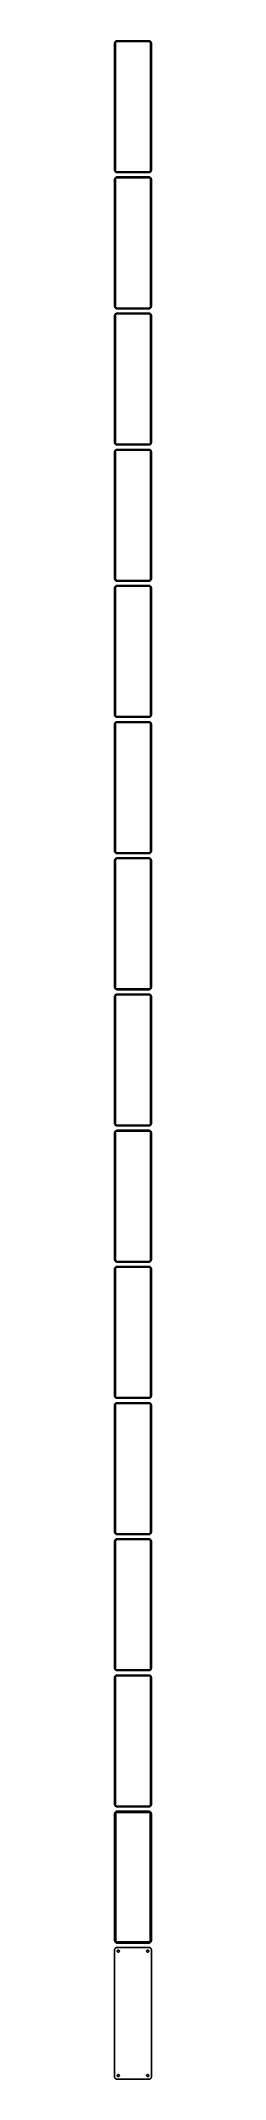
# Model space of a CAD drawing. Header units: metres. Extents: x -38 to 38, y 4050 to 8226.
import ezdxf

# ---------------------------------------------------------------- set-up
doc = ezdxf.new("R2010")
doc.units = ezdxf.units.M

msp = doc.modelspace()

# ---------------------------------------------------------------- linework, layer by layer
for p, q in [((-37.4606, 8221.63), (-37.5, 8221)), ((-37.5, 8221), (-37.5, 7961)), ((-37.3429, 8222.24), (-37.4606, 8221.63)), ((-37.1489, 8222.84), (-37.3429, 8222.24)), ((-36.8815, 8223.41), (-37.1489, 8222.84)), ((-36.5451, 8223.94), (-36.8815, 8223.41)), ((-36.1448, 8224.42), (-36.5451, 8223.94)), ((-35.6871, 8224.85), (-36.1448, 8224.42)), ((-36, 8220.5), (-35.9685, 8221)), ((-36, 7961.5), (-36, 8220.5)), ((-35.9685, 8221), (-35.8743, 8221.49)), ((-35.8743, 8221.49), (-35.7191, 8221.97)), ((-35.7191, 8221.97), (-35.5052, 8222.43)), ((-35.1791, 8225.22), (-35.6871, 8224.85)), ((-35.5052, 8222.43), (-35.2361, 8222.85)), ((-35.2361, 8222.85), (-34.9159, 8223.24)), ((-34.6289, 8225.52), (-35.1791, 8225.22)), ((-34.9159, 8223.24), (-34.5497, 8223.58)), ((-34.0451, 8225.76), (-34.6289, 8225.52)), ((-34.5497, 8223.58), (-34.1433, 8223.88)), ((-34.1433, 8223.88), (-33.7031, 8224.12)), ((-33.4369, 8225.91), (-34.0451, 8225.76)), ((-33.7031, 8224.12), (-33.2361, 8224.3)), ((-32.8139, 8225.99), (-33.4369, 8225.91)), ((-33.2361, 8224.3), (-32.7495, 8224.43)), ((32.8139, 8225.99), (-32.8139, 8225.99)), ((-32.7495, 8224.43), (-32.2512, 8224.49)), ((-32.2512, 8224.49), (32.2512, 8224.49)), ((32.2512, 8224.49), (32.7495, 8224.43)), ((32.7495, 8224.43), (33.2361, 8224.3)), ((33.4369, 8225.91), (32.8139, 8225.99)), ((33.2361, 8224.3), (33.7031, 8224.12)), ((34.0451, 8225.76), (33.4369, 8225.91)), ((33.7031, 8224.12), (34.1433, 8223.88)), ((34.6289, 8225.52), (34.0451, 8225.76)), ((34.1433, 8223.88), (34.5497, 8223.58)), ((34.5497, 8223.58), (34.9159, 8223.24)), ((35.1791, 8225.22), (34.6289, 8225.52)), ((34.9159, 8223.24), (35.2361, 8222.85)), ((35.6871, 8224.85), (35.1791, 8225.22)), ((35.2361, 8222.85), (35.5052, 8222.43)), ((35.5052, 8222.43), (35.7191, 8221.97)), ((36.1448, 8224.42), (35.6871, 8224.85)), ((35.7191, 8221.97), (35.8743, 8221.49)), ((35.8743, 8221.49), (35.9685, 8221)), ((35.9685, 8221), (36, 8220.5)), ((36, 8220.5), (36, 7961.5)), ((36.5451, 8223.94), (36.1448, 8224.42)), ((36.8815, 8223.41), (36.5451, 8223.94)), ((37.1489, 8222.84), (36.8815, 8223.41)), ((37.3429, 8222.24), (37.1489, 8222.84)), ((37.4606, 8221.63), (37.3429, 8222.24)), ((37.5, 8221), (37.4606, 8221.63)), ((37.5, 7961), (37.5, 8221)), ((-37.5, 7961), (-37.4606, 7960.37)), ((-37.4606, 7942.63), (-37.5, 7942)), ((-37.5, 7942), (-37.5, 7682)), ((-37.4606, 7960.37), (-37.3429, 7959.76)), ((-37.3429, 7943.24), (-37.4606, 7942.63)), ((-37.3429, 7959.76), (-37.1489, 7959.16)), ((-37.1489, 7943.84), (-37.3429, 7943.24)), ((-37.1489, 7959.16), (-36.8815, 7958.59)), ((-36.8815, 7944.41), (-37.1489, 7943.84)), ((-36.8815, 7958.59), (-36.5451, 7958.06)), ((-36.5451, 7944.94), (-36.8815, 7944.41)), ((-36.5451, 7958.06), (-36.1448, 7957.58)), ((-36.1448, 7945.42), (-36.5451, 7944.94)), ((-36.1448, 7957.58), (-35.6871, 7957.15)), ((-35.6871, 7945.85), (-36.1448, 7945.42)), ((-35.9685, 7961), (-36, 7961.5)), ((-36, 7941.5), (-35.9685, 7942)), ((-36, 7682.5), (-36, 7941.5)), ((-35.8743, 7960.51), (-35.9685, 7961)), ((-35.9685, 7942), (-35.8743, 7942.49)), ((-35.7191, 7960.03), (-35.8743, 7960.51)), ((-35.8743, 7942.49), (-35.7191, 7942.97)), ((-35.5052, 7959.57), (-35.7191, 7960.03)), ((-35.7191, 7942.97), (-35.5052, 7943.43)), ((-35.6871, 7957.15), (-35.1791, 7956.78)), ((-35.1791, 7946.22), (-35.6871, 7945.85)), ((-35.2361, 7959.15), (-35.5052, 7959.57)), ((-35.5052, 7943.43), (-35.2361, 7943.85)), ((-34.9159, 7958.76), (-35.2361, 7959.15)), ((-35.2361, 7943.85), (-34.9159, 7944.24)), ((-35.1791, 7956.78), (-34.6289, 7956.48)), ((-34.6289, 7946.52), (-35.1791, 7946.22)), ((-34.5497, 7958.42), (-34.9159, 7958.76)), ((-34.9159, 7944.24), (-34.5497, 7944.58)), ((-34.6289, 7956.48), (-34.0451, 7956.24)), ((-34.0451, 7946.76), (-34.6289, 7946.52)), ((-34.1433, 7958.12), (-34.5497, 7958.42)), ((-34.5497, 7944.58), (-34.1433, 7944.88)), ((-33.7031, 7957.88), (-34.1433, 7958.12)), ((-34.1433, 7944.88), (-33.7031, 7945.12)), ((-34.0451, 7956.24), (-33.4369, 7956.09)), ((-33.4369, 7946.91), (-34.0451, 7946.76)), ((-33.2361, 7957.7), (-33.7031, 7957.88)), ((-33.7031, 7945.12), (-33.2361, 7945.3)), ((-33.4369, 7956.09), (-32.8139, 7956.01)), ((-32.8139, 7946.99), (-33.4369, 7946.91)), ((-32.7495, 7957.57), (-33.2361, 7957.7)), ((-33.2361, 7945.3), (-32.7495, 7945.43)), ((-32.8139, 7956.01), (32.8139, 7956.01)), ((32.8139, 7946.99), (-32.8139, 7946.99)), ((-32.2512, 7957.51), (-32.7495, 7957.57)), ((-32.7495, 7945.43), (-32.2512, 7945.49)), ((32.2512, 7957.51), (-32.2512, 7957.51)), ((-32.2512, 7945.49), (32.2512, 7945.49)), ((32.7495, 7957.57), (32.2512, 7957.51)), ((32.2512, 7945.49), (32.7495, 7945.43)), ((33.2361, 7957.7), (32.7495, 7957.57)), ((32.7495, 7945.43), (33.2361, 7945.3)), ((32.8139, 7956.01), (33.4369, 7956.09)), ((33.4369, 7946.91), (32.8139, 7946.99)), ((33.7031, 7957.88), (33.2361, 7957.7)), ((33.2361, 7945.3), (33.7031, 7945.12)), ((33.4369, 7956.09), (34.0451, 7956.24)), ((34.0451, 7946.76), (33.4369, 7946.91)), ((34.1433, 7958.12), (33.7031, 7957.88)), ((33.7031, 7945.12), (34.1433, 7944.88)), ((34.0451, 7956.24), (34.6289, 7956.48)), ((34.6289, 7946.52), (34.0451, 7946.76)), ((34.5497, 7958.42), (34.1433, 7958.12)), ((34.1433, 7944.88), (34.5497, 7944.58)), ((34.9159, 7958.76), (34.5497, 7958.42)), ((34.5497, 7944.58), (34.9159, 7944.24)), ((34.6289, 7956.48), (35.1791, 7956.78)), ((35.1791, 7946.22), (34.6289, 7946.52)), ((35.2361, 7959.15), (34.9159, 7958.76)), ((34.9159, 7944.24), (35.2361, 7943.85)), ((35.1791, 7956.78), (35.6871, 7957.15)), ((35.6871, 7945.85), (35.1791, 7946.22)), ((35.5052, 7959.57), (35.2361, 7959.15)), ((35.2361, 7943.85), (35.5052, 7943.43)), ((35.7191, 7960.03), (35.5052, 7959.57)), ((35.5052, 7943.43), (35.7191, 7942.97)), ((35.6871, 7957.15), (36.1448, 7957.58)), ((36.1448, 7945.42), (35.6871, 7945.85)), ((35.8743, 7960.51), (35.7191, 7960.03)), ((35.7191, 7942.97), (35.8743, 7942.49)), ((35.9685, 7961), (35.8743, 7960.51)), ((35.8743, 7942.49), (35.9685, 7942)), ((36, 7961.5), (35.9685, 7961)), ((35.9685, 7942), (36, 7941.5)), ((36, 7941.5), (36, 7682.5)), ((36.1448, 7957.58), (36.5451, 7958.06)), ((36.5451, 7944.94), (36.1448, 7945.42)), ((36.5451, 7958.06), (36.8815, 7958.59)), ((36.8815, 7944.41), (36.5451, 7944.94)), ((36.8815, 7958.59), (37.1489, 7959.16)), ((37.1489, 7943.84), (36.8815, 7944.41)), ((37.1489, 7959.16), (37.3429, 7959.76)), ((37.3429, 7943.24), (37.1489, 7943.84)), ((37.3429, 7959.76), (37.4606, 7960.37)), ((37.4606, 7942.63), (37.3429, 7943.24)), ((37.4606, 7960.37), (37.5, 7961)), ((37.5, 7942), (37.4606, 7942.63)), ((37.5, 7682), (37.5, 7942)), ((-37.5, 7682), (-37.4606, 7681.37)), ((-37.4606, 7663.63), (-37.5, 7663)), ((-37.5, 7663), (-37.5, 7403)), ((-37.4606, 7681.37), (-37.3429, 7680.76)), ((-37.3429, 7664.24), (-37.4606, 7663.63)), ((-37.3429, 7680.76), (-37.1489, 7680.16)), ((-37.1489, 7664.84), (-37.3429, 7664.24)), ((-37.1489, 7680.16), (-36.8815, 7679.59)), ((-36.8815, 7665.41), (-37.1489, 7664.84)), ((-36.8815, 7679.59), (-36.5451, 7679.06)), ((-36.5451, 7665.94), (-36.8815, 7665.41)), ((-36.5451, 7679.06), (-36.1448, 7678.58)), ((-36.1448, 7666.42), (-36.5451, 7665.94)), ((-36.1448, 7678.58), (-35.6871, 7678.15)), ((-35.6871, 7666.85), (-36.1448, 7666.42)), ((-35.9685, 7682), (-36, 7682.5)), ((-36, 7662.5), (-35.9685, 7663)), ((-36, 7403.5), (-36, 7662.5)), ((-35.8743, 7681.51), (-35.9685, 7682)), ((-35.9685, 7663), (-35.8743, 7663.49)), ((-35.7191, 7681.03), (-35.8743, 7681.51)), ((-35.8743, 7663.49), (-35.7191, 7663.97)), ((-35.5052, 7680.57), (-35.7191, 7681.03)), ((-35.7191, 7663.97), (-35.5052, 7664.43)), ((-35.6871, 7678.15), (-35.1791, 7677.78)), ((-35.1791, 7667.22), (-35.6871, 7666.85)), ((-35.2361, 7680.15), (-35.5052, 7680.57)), ((-35.5052, 7664.43), (-35.2361, 7664.85)), ((-34.9159, 7679.76), (-35.2361, 7680.15)), ((-35.2361, 7664.85), (-34.9159, 7665.24)), ((-35.1791, 7677.78), (-34.6289, 7677.48)), ((-34.6289, 7667.52), (-35.1791, 7667.22)), ((-34.5497, 7679.42), (-34.9159, 7679.76)), ((-34.9159, 7665.24), (-34.5497, 7665.58)), ((-34.6289, 7677.48), (-34.0451, 7677.24)), ((-34.0451, 7667.76), (-34.6289, 7667.52)), ((-34.1433, 7679.12), (-34.5497, 7679.42)), ((-34.5497, 7665.58), (-34.1433, 7665.88)), ((-33.7031, 7678.88), (-34.1433, 7679.12)), ((-34.1433, 7665.88), (-33.7031, 7666.12)), ((-34.0451, 7677.24), (-33.4369, 7677.09)), ((-33.4369, 7667.91), (-34.0451, 7667.76)), ((-33.2361, 7678.7), (-33.7031, 7678.88)), ((-33.7031, 7666.12), (-33.2361, 7666.3)), ((-33.4369, 7677.09), (-32.8139, 7677.01)), ((-32.8139, 7667.99), (-33.4369, 7667.91)), ((-32.7495, 7678.57), (-33.2361, 7678.7)), ((-33.2361, 7666.3), (-32.7495, 7666.43)), ((-32.8139, 7677.01), (32.8139, 7677.01)), ((32.8139, 7667.99), (-32.8139, 7667.99)), ((-32.2512, 7678.51), (-32.7495, 7678.57)), ((-32.7495, 7666.43), (-32.2512, 7666.49)), ((32.2512, 7678.51), (-32.2512, 7678.51)), ((-32.2512, 7666.49), (32.2512, 7666.49)), ((32.7495, 7678.57), (32.2512, 7678.51)), ((32.2512, 7666.49), (32.7495, 7666.43)), ((33.2361, 7678.7), (32.7495, 7678.57)), ((32.7495, 7666.43), (33.2361, 7666.3)), ((32.8139, 7677.01), (33.4369, 7677.09)), ((33.4369, 7667.91), (32.8139, 7667.99)), ((33.7031, 7678.88), (33.2361, 7678.7)), ((33.2361, 7666.3), (33.7031, 7666.12)), ((33.4369, 7677.09), (34.0451, 7677.24)), ((34.0451, 7667.76), (33.4369, 7667.91)), ((34.1433, 7679.12), (33.7031, 7678.88)), ((33.7031, 7666.12), (34.1433, 7665.88)), ((34.0451, 7677.24), (34.6289, 7677.48)), ((34.6289, 7667.52), (34.0451, 7667.76)), ((34.5497, 7679.42), (34.1433, 7679.12)), ((34.1433, 7665.88), (34.5497, 7665.58)), ((34.9159, 7679.76), (34.5497, 7679.42)), ((34.5497, 7665.58), (34.9159, 7665.24)), ((34.6289, 7677.48), (35.1791, 7677.78)), ((35.1791, 7667.22), (34.6289, 7667.52)), ((35.2361, 7680.15), (34.9159, 7679.76)), ((34.9159, 7665.24), (35.2361, 7664.85)), ((35.1791, 7677.78), (35.6871, 7678.15)), ((35.6871, 7666.85), (35.1791, 7667.22)), ((35.5052, 7680.57), (35.2361, 7680.15)), ((35.2361, 7664.85), (35.5052, 7664.43)), ((35.7191, 7681.03), (35.5052, 7680.57)), ((35.5052, 7664.43), (35.7191, 7663.97)), ((35.6871, 7678.15), (36.1448, 7678.58)), ((36.1448, 7666.42), (35.6871, 7666.85)), ((35.8743, 7681.51), (35.7191, 7681.03)), ((35.7191, 7663.97), (35.8743, 7663.49)), ((35.9685, 7682), (35.8743, 7681.51)), ((35.8743, 7663.49), (35.9685, 7663)), ((36, 7682.5), (35.9685, 7682)), ((35.9685, 7663), (36, 7662.5)), ((36, 7662.5), (36, 7403.5)), ((36.1448, 7678.58), (36.5451, 7679.06)), ((36.5451, 7665.94), (36.1448, 7666.42)), ((36.5451, 7679.06), (36.8815, 7679.59)), ((36.8815, 7665.41), (36.5451, 7665.94)), ((36.8815, 7679.59), (37.1489, 7680.16)), ((37.1489, 7664.84), (36.8815, 7665.41)), ((37.1489, 7680.16), (37.3429, 7680.76)), ((37.3429, 7664.24), (37.1489, 7664.84)), ((37.3429, 7680.76), (37.4606, 7681.37)), ((37.4606, 7663.63), (37.3429, 7664.24)), ((37.4606, 7681.37), (37.5, 7682)), ((37.5, 7663), (37.4606, 7663.63)), ((37.5, 7403), (37.5, 7663)), ((-37.5, 7403), (-37.4606, 7402.37)), ((-37.4606, 7402.37), (-37.3429, 7401.76)), ((-37.3429, 7401.76), (-37.1489, 7401.16)), ((-37.1489, 7401.16), (-36.8815, 7400.59)), ((-36.8815, 7400.59), (-36.5451, 7400.06)), ((-36.5451, 7400.06), (-36.1448, 7399.58)), ((-36.1448, 7399.58), (-35.6871, 7399.15)), ((-35.9685, 7403), (-36, 7403.5)), ((-35.8743, 7402.51), (-35.9685, 7403)), ((-35.7191, 7402.03), (-35.8743, 7402.51)), ((-35.5052, 7401.57), (-35.7191, 7402.03)), ((-35.6871, 7399.15), (-35.1791, 7398.78)), ((-35.2361, 7401.15), (-35.5052, 7401.57)), ((-34.9159, 7400.76), (-35.2361, 7401.15)), ((-35.1791, 7398.78), (-34.6289, 7398.48)), ((-34.5497, 7400.42), (-34.9159, 7400.76)), ((-34.6289, 7398.48), (-34.0451, 7398.24)), ((-34.1433, 7400.12), (-34.5497, 7400.42)), ((-33.7031, 7399.88), (-34.1433, 7400.12)), ((-34.0451, 7398.24), (-33.4369, 7398.09)), ((-33.2361, 7399.7), (-33.7031, 7399.88)), ((-33.4369, 7398.09), (-32.8139, 7398.01)), ((-32.7495, 7399.57), (-33.2361, 7399.7)), ((-32.8139, 7398.01), (32.8139, 7398.01)), ((-32.2512, 7399.51), (-32.7495, 7399.57)), ((32.2512, 7399.51), (-32.2512, 7399.51)), ((32.7495, 7399.57), (32.2512, 7399.51)), ((33.2361, 7399.7), (32.7495, 7399.57)), ((32.8139, 7398.01), (33.4369, 7398.09)), ((33.7031, 7399.88), (33.2361, 7399.7)), ((33.4369, 7398.09), (34.0451, 7398.24)), ((34.1433, 7400.12), (33.7031, 7399.88)), ((34.0451, 7398.24), (34.6289, 7398.48)), ((34.5497, 7400.42), (34.1433, 7400.12)), ((34.9159, 7400.76), (34.5497, 7400.42)), ((34.6289, 7398.48), (35.1791, 7398.78)), ((35.2361, 7401.15), (34.9159, 7400.76)), ((35.1791, 7398.78), (35.6871, 7399.15)), ((35.5052, 7401.57), (35.2361, 7401.15)), ((35.7191, 7402.03), (35.5052, 7401.57)), ((35.6871, 7399.15), (36.1448, 7399.58)), ((35.8743, 7402.51), (35.7191, 7402.03)), ((35.9685, 7403), (35.8743, 7402.51)), ((36, 7403.5), (35.9685, 7403)), ((36.1448, 7399.58), (36.5451, 7400.06)), ((36.5451, 7400.06), (36.8815, 7400.59)), ((36.8815, 7400.59), (37.1489, 7401.16)), ((37.1489, 7401.16), (37.3429, 7401.76)), ((37.3429, 7401.76), (37.4606, 7402.37)), ((37.4606, 7402.37), (37.5, 7403)), ((-37.4606, 7384.63), (-37.5, 7384)), ((-37.5, 7384), (-37.5, 7124)), ((-37.3429, 7385.24), (-37.4606, 7384.63)), ((-37.1489, 7385.84), (-37.3429, 7385.24)), ((-36.8815, 7386.41), (-37.1489, 7385.84)), ((-36.5451, 7386.94), (-36.8815, 7386.41)), ((-36.1448, 7387.42), (-36.5451, 7386.94)), ((-35.6871, 7387.85), (-36.1448, 7387.42)), ((-36, 7383.5), (-35.9685, 7384)), ((-36, 7124.5), (-36, 7383.5)), ((-35.9685, 7384), (-35.8743, 7384.49)), ((-35.8743, 7384.49), (-35.7191, 7384.97)), ((-35.7191, 7384.97), (-35.5052, 7385.43)), ((-35.1791, 7388.22), (-35.6871, 7387.85)), ((-35.5052, 7385.43), (-35.2361, 7385.85)), ((-35.2361, 7385.85), (-34.9159, 7386.24)), ((-34.6289, 7388.52), (-35.1791, 7388.22)), ((-34.9159, 7386.24), (-34.5497, 7386.58)), ((-34.0451, 7388.76), (-34.6289, 7388.52)), ((-34.5497, 7386.58), (-34.1433, 7386.88)), ((-34.1433, 7386.88), (-33.7031, 7387.12)), ((-33.4369, 7388.91), (-34.0451, 7388.76)), ((-33.7031, 7387.12), (-33.2361, 7387.3)), ((-32.8139, 7388.99), (-33.4369, 7388.91)), ((-33.2361, 7387.3), (-32.7495, 7387.43)), ((32.8139, 7388.99), (-32.8139, 7388.99)), ((-32.7495, 7387.43), (-32.2512, 7387.49)), ((-32.2512, 7387.49), (32.2512, 7387.49)), ((32.2512, 7387.49), (32.7495, 7387.43)), ((32.7495, 7387.43), (33.2361, 7387.3)), ((33.4369, 7388.91), (32.8139, 7388.99)), ((33.2361, 7387.3), (33.7031, 7387.12)), ((34.0451, 7388.76), (33.4369, 7388.91)), ((33.7031, 7387.12), (34.1433, 7386.88)), ((34.6289, 7388.52), (34.0451, 7388.76)), ((34.1433, 7386.88), (34.5497, 7386.58)), ((34.5497, 7386.58), (34.9159, 7386.24)), ((35.1791, 7388.22), (34.6289, 7388.52)), ((34.9159, 7386.24), (35.2361, 7385.85)), ((35.6871, 7387.85), (35.1791, 7388.22)), ((35.2361, 7385.85), (35.5052, 7385.43)), ((35.5052, 7385.43), (35.7191, 7384.97)), ((36.1448, 7387.42), (35.6871, 7387.85)), ((35.7191, 7384.97), (35.8743, 7384.49)), ((35.8743, 7384.49), (35.9685, 7384)), ((35.9685, 7384), (36, 7383.5)), ((36, 7383.5), (36, 7124.5)), ((36.5451, 7386.94), (36.1448, 7387.42)), ((36.8815, 7386.41), (36.5451, 7386.94)), ((37.1489, 7385.84), (36.8815, 7386.41)), ((37.3429, 7385.24), (37.1489, 7385.84)), ((37.4606, 7384.63), (37.3429, 7385.24)), ((37.5, 7384), (37.4606, 7384.63)), ((37.5, 7124), (37.5, 7384)), ((-37.5, 7124), (-37.4606, 7123.37)), ((-37.4606, 7105.63), (-37.5, 7105)), ((-37.5, 7105), (-37.5, 6845)), ((-37.4606, 7123.37), (-37.3429, 7122.76)), ((-37.3429, 7106.24), (-37.4606, 7105.63)), ((-37.3429, 7122.76), (-37.1489, 7122.16)), ((-37.1489, 7106.84), (-37.3429, 7106.24)), ((-37.1489, 7122.16), (-36.8815, 7121.59)), ((-36.8815, 7107.41), (-37.1489, 7106.84)), ((-36.8815, 7121.59), (-36.5451, 7121.06)), ((-36.5451, 7107.94), (-36.8815, 7107.41)), ((-36.5451, 7121.06), (-36.1448, 7120.58)), ((-36.1448, 7108.42), (-36.5451, 7107.94)), ((-36.1448, 7120.58), (-35.6871, 7120.15)), ((-35.6871, 7108.85), (-36.1448, 7108.42)), ((-35.9685, 7124), (-36, 7124.5)), ((-36, 7104.5), (-35.9685, 7105)), ((-36, 6845.5), (-36, 7104.5)), ((-35.8743, 7123.51), (-35.9685, 7124)), ((-35.9685, 7105), (-35.8743, 7105.49)), ((-35.7191, 7123.03), (-35.8743, 7123.51)), ((-35.8743, 7105.49), (-35.7191, 7105.97)), ((-35.5052, 7122.57), (-35.7191, 7123.03)), ((-35.7191, 7105.97), (-35.5052, 7106.43)), ((-35.6871, 7120.15), (-35.1791, 7119.78)), ((-35.1791, 7109.22), (-35.6871, 7108.85)), ((-35.2361, 7122.15), (-35.5052, 7122.57)), ((-35.5052, 7106.43), (-35.2361, 7106.85)), ((-34.9159, 7121.76), (-35.2361, 7122.15)), ((-35.2361, 7106.85), (-34.9159, 7107.24)), ((-35.1791, 7119.78), (-34.6289, 7119.48)), ((-34.6289, 7109.52), (-35.1791, 7109.22)), ((-34.5497, 7121.42), (-34.9159, 7121.76)), ((-34.9159, 7107.24), (-34.5497, 7107.58)), ((-34.6289, 7119.48), (-34.0451, 7119.24)), ((-34.0451, 7109.76), (-34.6289, 7109.52)), ((-34.1433, 7121.12), (-34.5497, 7121.42)), ((-34.5497, 7107.58), (-34.1433, 7107.88)), ((-33.7031, 7120.88), (-34.1433, 7121.12)), ((-34.1433, 7107.88), (-33.7031, 7108.12)), ((-34.0451, 7119.24), (-33.4369, 7119.09)), ((-33.4369, 7109.91), (-34.0451, 7109.76)), ((-33.2361, 7120.7), (-33.7031, 7120.88)), ((-33.7031, 7108.12), (-33.2361, 7108.3)), ((-33.4369, 7119.09), (-32.8139, 7119.01)), ((-32.8139, 7109.99), (-33.4369, 7109.91)), ((-32.7495, 7120.57), (-33.2361, 7120.7)), ((-33.2361, 7108.3), (-32.7495, 7108.43)), ((-32.8139, 7119.01), (32.8139, 7119.01)), ((32.8139, 7109.99), (-32.8139, 7109.99)), ((-32.2512, 7120.51), (-32.7495, 7120.57)), ((-32.7495, 7108.43), (-32.2512, 7108.49)), ((32.2512, 7120.51), (-32.2512, 7120.51)), ((-32.2512, 7108.49), (32.2512, 7108.49)), ((32.7495, 7120.57), (32.2512, 7120.51)), ((32.2512, 7108.49), (32.7495, 7108.43)), ((33.2361, 7120.7), (32.7495, 7120.57)), ((32.7495, 7108.43), (33.2361, 7108.3)), ((32.8139, 7119.01), (33.4369, 7119.09)), ((33.4369, 7109.91), (32.8139, 7109.99)), ((33.7031, 7120.88), (33.2361, 7120.7)), ((33.2361, 7108.3), (33.7031, 7108.12)), ((33.4369, 7119.09), (34.0451, 7119.24)), ((34.0451, 7109.76), (33.4369, 7109.91)), ((34.1433, 7121.12), (33.7031, 7120.88)), ((33.7031, 7108.12), (34.1433, 7107.88)), ((34.0451, 7119.24), (34.6289, 7119.48)), ((34.6289, 7109.52), (34.0451, 7109.76)), ((34.5497, 7121.42), (34.1433, 7121.12)), ((34.1433, 7107.88), (34.5497, 7107.58)), ((34.9159, 7121.76), (34.5497, 7121.42)), ((34.5497, 7107.58), (34.9159, 7107.24)), ((34.6289, 7119.48), (35.1791, 7119.78)), ((35.1791, 7109.22), (34.6289, 7109.52)), ((35.2361, 7122.15), (34.9159, 7121.76)), ((34.9159, 7107.24), (35.2361, 7106.85)), ((35.1791, 7119.78), (35.6871, 7120.15)), ((35.6871, 7108.85), (35.1791, 7109.22)), ((35.5052, 7122.57), (35.2361, 7122.15)), ((35.2361, 7106.85), (35.5052, 7106.43)), ((35.7191, 7123.03), (35.5052, 7122.57)), ((35.5052, 7106.43), (35.7191, 7105.97)), ((35.6871, 7120.15), (36.1448, 7120.58)), ((36.1448, 7108.42), (35.6871, 7108.85)), ((35.8743, 7123.51), (35.7191, 7123.03)), ((35.7191, 7105.97), (35.8743, 7105.49)), ((35.9685, 7124), (35.8743, 7123.51)), ((35.8743, 7105.49), (35.9685, 7105)), ((36, 7124.5), (35.9685, 7124)), ((35.9685, 7105), (36, 7104.5)), ((36, 7104.5), (36, 6845.5)), ((36.1448, 7120.58), (36.5451, 7121.06)), ((36.5451, 7107.94), (36.1448, 7108.42)), ((36.5451, 7121.06), (36.8815, 7121.59)), ((36.8815, 7107.41), (36.5451, 7107.94)), ((36.8815, 7121.59), (37.1489, 7122.16)), ((37.1489, 7106.84), (36.8815, 7107.41)), ((37.1489, 7122.16), (37.3429, 7122.76)), ((37.3429, 7106.24), (37.1489, 7106.84)), ((37.3429, 7122.76), (37.4606, 7123.37)), ((37.4606, 7105.63), (37.3429, 7106.24)), ((37.4606, 7123.37), (37.5, 7124)), ((37.5, 7105), (37.4606, 7105.63)), ((37.5, 6845), (37.5, 7105)), ((-37.5, 6845), (-37.4606, 6844.37)), ((-37.4606, 6826.63), (-37.5, 6826)), ((-37.5, 6826), (-37.5, 6566)), ((-37.4606, 6844.37), (-37.3429, 6843.76)), ((-37.3429, 6827.24), (-37.4606, 6826.63)), ((-37.3429, 6843.76), (-37.1489, 6843.16)), ((-37.1489, 6827.84), (-37.3429, 6827.24)), ((-37.1489, 6843.16), (-36.8815, 6842.59)), ((-36.8815, 6828.41), (-37.1489, 6827.84)), ((-36.8815, 6842.59), (-36.5451, 6842.06)), ((-36.5451, 6828.94), (-36.8815, 6828.41)), ((-36.5451, 6842.06), (-36.1448, 6841.58)), ((-36.1448, 6829.42), (-36.5451, 6828.94)), ((-36.1448, 6841.58), (-35.6871, 6841.15)), ((-35.6871, 6829.85), (-36.1448, 6829.42)), ((-35.9685, 6845), (-36, 6845.5)), ((-36, 6825.5), (-35.9685, 6826)), ((-36, 6566.5), (-36, 6825.5)), ((-35.8743, 6844.51), (-35.9685, 6845)), ((-35.9685, 6826), (-35.8743, 6826.49)), ((-35.7191, 6844.03), (-35.8743, 6844.51)), ((-35.8743, 6826.49), (-35.7191, 6826.97)), ((-35.5052, 6843.57), (-35.7191, 6844.03)), ((-35.7191, 6826.97), (-35.5052, 6827.43)), ((-35.6871, 6841.15), (-35.1791, 6840.78)), ((-35.1791, 6830.22), (-35.6871, 6829.85)), ((-35.2361, 6843.15), (-35.5052, 6843.57)), ((-35.5052, 6827.43), (-35.2361, 6827.85)), ((-34.9159, 6842.76), (-35.2361, 6843.15)), ((-35.2361, 6827.85), (-34.9159, 6828.24)), ((-35.1791, 6840.78), (-34.6289, 6840.48)), ((-34.6289, 6830.52), (-35.1791, 6830.22)), ((-34.5497, 6842.42), (-34.9159, 6842.76)), ((-34.9159, 6828.24), (-34.5497, 6828.58)), ((-34.6289, 6840.48), (-34.0451, 6840.24)), ((-34.0451, 6830.76), (-34.6289, 6830.52)), ((-34.1433, 6842.12), (-34.5497, 6842.42)), ((-34.5497, 6828.58), (-34.1433, 6828.88)), ((-33.7031, 6841.88), (-34.1433, 6842.12)), ((-34.1433, 6828.88), (-33.7031, 6829.12)), ((-34.0451, 6840.24), (-33.4369, 6840.09)), ((-33.4369, 6830.91), (-34.0451, 6830.76)), ((-33.2361, 6841.7), (-33.7031, 6841.88)), ((-33.7031, 6829.12), (-33.2361, 6829.3)), ((-33.4369, 6840.09), (-32.8139, 6840.01)), ((-32.8139, 6830.99), (-33.4369, 6830.91)), ((-32.7495, 6841.57), (-33.2361, 6841.7)), ((-33.2361, 6829.3), (-32.7495, 6829.43)), ((-32.8139, 6840.01), (32.8139, 6840.01)), ((32.8139, 6830.99), (-32.8139, 6830.99)), ((-32.2512, 6841.51), (-32.7495, 6841.57)), ((-32.7495, 6829.43), (-32.2512, 6829.49)), ((32.2512, 6841.51), (-32.2512, 6841.51)), ((-32.2512, 6829.49), (32.2512, 6829.49)), ((32.7495, 6841.57), (32.2512, 6841.51)), ((32.2512, 6829.49), (32.7495, 6829.43)), ((33.2361, 6841.7), (32.7495, 6841.57)), ((32.7495, 6829.43), (33.2361, 6829.3)), ((32.8139, 6840.01), (33.4369, 6840.09)), ((33.4369, 6830.91), (32.8139, 6830.99)), ((33.7031, 6841.88), (33.2361, 6841.7)), ((33.2361, 6829.3), (33.7031, 6829.12)), ((33.4369, 6840.09), (34.0451, 6840.24)), ((34.0451, 6830.76), (33.4369, 6830.91)), ((34.1433, 6842.12), (33.7031, 6841.88)), ((33.7031, 6829.12), (34.1433, 6828.88)), ((34.0451, 6840.24), (34.6289, 6840.48)), ((34.6289, 6830.52), (34.0451, 6830.76)), ((34.5497, 6842.42), (34.1433, 6842.12)), ((34.1433, 6828.88), (34.5497, 6828.58)), ((34.9159, 6842.76), (34.5497, 6842.42)), ((34.5497, 6828.58), (34.9159, 6828.24)), ((34.6289, 6840.48), (35.1791, 6840.78)), ((35.1791, 6830.22), (34.6289, 6830.52)), ((35.2361, 6843.15), (34.9159, 6842.76)), ((34.9159, 6828.24), (35.2361, 6827.85)), ((35.1791, 6840.78), (35.6871, 6841.15)), ((35.6871, 6829.85), (35.1791, 6830.22)), ((35.5052, 6843.57), (35.2361, 6843.15)), ((35.2361, 6827.85), (35.5052, 6827.43)), ((35.7191, 6844.03), (35.5052, 6843.57)), ((35.5052, 6827.43), (35.7191, 6826.97)), ((35.6871, 6841.15), (36.1448, 6841.58)), ((36.1448, 6829.42), (35.6871, 6829.85)), ((35.8743, 6844.51), (35.7191, 6844.03)), ((35.7191, 6826.97), (35.8743, 6826.49)), ((35.9685, 6845), (35.8743, 6844.51)), ((35.8743, 6826.49), (35.9685, 6826)), ((36, 6845.5), (35.9685, 6845)), ((35.9685, 6826), (36, 6825.5)), ((36, 6825.5), (36, 6566.5)), ((36.1448, 6841.58), (36.5451, 6842.06)), ((36.5451, 6828.94), (36.1448, 6829.42)), ((36.5451, 6842.06), (36.8815, 6842.59)), ((36.8815, 6828.41), (36.5451, 6828.94)), ((36.8815, 6842.59), (37.1489, 6843.16)), ((37.1489, 6827.84), (36.8815, 6828.41)), ((37.1489, 6843.16), (37.3429, 6843.76)), ((37.3429, 6827.24), (37.1489, 6827.84)), ((37.3429, 6843.76), (37.4606, 6844.37)), ((37.4606, 6826.63), (37.3429, 6827.24)), ((37.4606, 6844.37), (37.5, 6845)), ((37.5, 6826), (37.4606, 6826.63)), ((37.5, 6566), (37.5, 6826)), ((-37.5, 6566), (-37.4606, 6565.37)), ((-37.4606, 6565.37), (-37.3429, 6564.76)), ((-37.3429, 6564.76), (-37.1489, 6564.16)), ((-37.1489, 6564.16), (-36.8815, 6563.59)), ((-36.8815, 6563.59), (-36.5451, 6563.06)), ((-36.5451, 6563.06), (-36.1448, 6562.58)), ((-36.1448, 6562.58), (-35.6871, 6562.15)), ((-35.9685, 6566), (-36, 6566.5)), ((-35.8743, 6565.51), (-35.9685, 6566)), ((-35.7191, 6565.03), (-35.8743, 6565.51)), ((-35.5052, 6564.57), (-35.7191, 6565.03)), ((-35.6871, 6562.15), (-35.1791, 6561.78)), ((-35.2361, 6564.15), (-35.5052, 6564.57)), ((-34.9159, 6563.76), (-35.2361, 6564.15)), ((-35.1791, 6561.78), (-34.6289, 6561.48)), ((-34.5497, 6563.42), (-34.9159, 6563.76)), ((-34.6289, 6561.48), (-34.0451, 6561.24)), ((-34.1433, 6563.12), (-34.5497, 6563.42)), ((-33.7031, 6562.88), (-34.1433, 6563.12)), ((-34.0451, 6561.24), (-33.4369, 6561.09)), ((-33.2361, 6562.7), (-33.7031, 6562.88)), ((-33.4369, 6561.09), (-32.8139, 6561.01)), ((-32.7495, 6562.57), (-33.2361, 6562.7)), ((-32.8139, 6561.01), (32.8139, 6561.01)), ((-32.2512, 6562.51), (-32.7495, 6562.57)), ((32.2512, 6562.51), (-32.2512, 6562.51)), ((32.7495, 6562.57), (32.2512, 6562.51)), ((33.2361, 6562.7), (32.7495, 6562.57)), ((32.8139, 6561.01), (33.4369, 6561.09)), ((33.7031, 6562.88), (33.2361, 6562.7)), ((33.4369, 6561.09), (34.0451, 6561.24)), ((34.1433, 6563.12), (33.7031, 6562.88)), ((34.0451, 6561.24), (34.6289, 6561.48)), ((34.5497, 6563.42), (34.1433, 6563.12)), ((34.9159, 6563.76), (34.5497, 6563.42)), ((34.6289, 6561.48), (35.1791, 6561.78)), ((35.2361, 6564.15), (34.9159, 6563.76)), ((35.1791, 6561.78), (35.6871, 6562.15)), ((35.5052, 6564.57), (35.2361, 6564.15)), ((35.7191, 6565.03), (35.5052, 6564.57)), ((35.6871, 6562.15), (36.1448, 6562.58)), ((35.8743, 6565.51), (35.7191, 6565.03)), ((35.9685, 6566), (35.8743, 6565.51)), ((36, 6566.5), (35.9685, 6566)), ((36.1448, 6562.58), (36.5451, 6563.06)), ((36.5451, 6563.06), (36.8815, 6563.59)), ((36.8815, 6563.59), (37.1489, 6564.16)), ((37.1489, 6564.16), (37.3429, 6564.76)), ((37.3429, 6564.76), (37.4606, 6565.37)), ((37.4606, 6565.37), (37.5, 6566)), ((-37.4606, 6547.63), (-37.5, 6547)), ((-37.5, 6547), (-37.5, 6287)), ((-37.3429, 6548.24), (-37.4606, 6547.63)), ((-37.1489, 6548.84), (-37.3429, 6548.24)), ((-36.8815, 6549.41), (-37.1489, 6548.84)), ((-36.5451, 6549.94), (-36.8815, 6549.41)), ((-36.1448, 6550.42), (-36.5451, 6549.94)), ((-35.6871, 6550.85), (-36.1448, 6550.42)), ((-36, 6546.5), (-35.9685, 6547)), ((-36, 6287.5), (-36, 6546.5)), ((-35.9685, 6547), (-35.8743, 6547.49)), ((-35.8743, 6547.49), (-35.7191, 6547.97)), ((-35.7191, 6547.97), (-35.5052, 6548.43)), ((-35.1791, 6551.22), (-35.6871, 6550.85)), ((-35.5052, 6548.43), (-35.2361, 6548.85)), ((-35.2361, 6548.85), (-34.9159, 6549.24)), ((-34.6289, 6551.52), (-35.1791, 6551.22)), ((-34.9159, 6549.24), (-34.5497, 6549.58)), ((-34.0451, 6551.76), (-34.6289, 6551.52)), ((-34.5497, 6549.58), (-34.1433, 6549.88)), ((-34.1433, 6549.88), (-33.7031, 6550.12)), ((-33.4369, 6551.91), (-34.0451, 6551.76)), ((-33.7031, 6550.12), (-33.2361, 6550.3)), ((-32.8139, 6551.99), (-33.4369, 6551.91)), ((-33.2361, 6550.3), (-32.7495, 6550.43)), ((32.8139, 6551.99), (-32.8139, 6551.99)), ((-32.7495, 6550.43), (-32.2512, 6550.49)), ((-32.2512, 6550.49), (32.2512, 6550.49)), ((32.2512, 6550.49), (32.7495, 6550.43)), ((32.7495, 6550.43), (33.2361, 6550.3)), ((33.4369, 6551.91), (32.8139, 6551.99)), ((33.2361, 6550.3), (33.7031, 6550.12)), ((34.0451, 6551.76), (33.4369, 6551.91)), ((33.7031, 6550.12), (34.1433, 6549.88)), ((34.6289, 6551.52), (34.0451, 6551.76)), ((34.1433, 6549.88), (34.5497, 6549.58)), ((34.5497, 6549.58), (34.9159, 6549.24)), ((35.1791, 6551.22), (34.6289, 6551.52)), ((34.9159, 6549.24), (35.2361, 6548.85)), ((35.6871, 6550.85), (35.1791, 6551.22)), ((35.2361, 6548.85), (35.5052, 6548.43)), ((35.5052, 6548.43), (35.7191, 6547.97)), ((36.1448, 6550.42), (35.6871, 6550.85)), ((35.7191, 6547.97), (35.8743, 6547.49)), ((35.8743, 6547.49), (35.9685, 6547)), ((35.9685, 6547), (36, 6546.5)), ((36, 6546.5), (36, 6287.5)), ((36.5451, 6549.94), (36.1448, 6550.42)), ((36.8815, 6549.41), (36.5451, 6549.94)), ((37.1489, 6548.84), (36.8815, 6549.41)), ((37.3429, 6548.24), (37.1489, 6548.84)), ((37.4606, 6547.63), (37.3429, 6548.24)), ((37.5, 6547), (37.4606, 6547.63)), ((37.5, 6287), (37.5, 6547)), ((-37.5, 6287), (-37.4606, 6286.37)), ((-37.4606, 6268.63), (-37.5, 6268)), ((-37.5, 6268), (-37.5, 6008)), ((-37.4606, 6286.37), (-37.3429, 6285.76)), ((-37.3429, 6269.24), (-37.4606, 6268.63)), ((-37.3429, 6285.76), (-37.1489, 6285.16)), ((-37.1489, 6269.84), (-37.3429, 6269.24)), ((-37.1489, 6285.16), (-36.8815, 6284.59)), ((-36.8815, 6270.41), (-37.1489, 6269.84)), ((-36.8815, 6284.59), (-36.5451, 6284.06)), ((-36.5451, 6270.94), (-36.8815, 6270.41)), ((-36.5451, 6284.06), (-36.1448, 6283.58)), ((-36.1448, 6271.42), (-36.5451, 6270.94)), ((-36.1448, 6283.58), (-35.6871, 6283.15)), ((-35.6871, 6271.85), (-36.1448, 6271.42)), ((-35.9685, 6287), (-36, 6287.5)), ((-36, 6267.5), (-35.9685, 6268)), ((-36, 6008.5), (-36, 6267.5)), ((-35.8743, 6286.51), (-35.9685, 6287)), ((-35.9685, 6268), (-35.8743, 6268.49)), ((-35.7191, 6286.03), (-35.8743, 6286.51)), ((-35.8743, 6268.49), (-35.7191, 6268.97)), ((-35.5052, 6285.57), (-35.7191, 6286.03)), ((-35.7191, 6268.97), (-35.5052, 6269.43)), ((-35.6871, 6283.15), (-35.1791, 6282.78)), ((-35.1791, 6272.22), (-35.6871, 6271.85)), ((-35.2361, 6285.15), (-35.5052, 6285.57)), ((-35.5052, 6269.43), (-35.2361, 6269.85)), ((-34.9159, 6284.76), (-35.2361, 6285.15)), ((-35.2361, 6269.85), (-34.9159, 6270.24)), ((-35.1791, 6282.78), (-34.6289, 6282.48)), ((-34.6289, 6272.52), (-35.1791, 6272.22)), ((-34.5497, 6284.42), (-34.9159, 6284.76)), ((-34.9159, 6270.24), (-34.5497, 6270.58)), ((-34.6289, 6282.48), (-34.0451, 6282.24)), ((-34.0451, 6272.76), (-34.6289, 6272.52)), ((-34.1433, 6284.12), (-34.5497, 6284.42)), ((-34.5497, 6270.58), (-34.1433, 6270.88)), ((-33.7031, 6283.88), (-34.1433, 6284.12)), ((-34.1433, 6270.88), (-33.7031, 6271.12)), ((-34.0451, 6282.24), (-33.4369, 6282.09)), ((-33.4369, 6272.91), (-34.0451, 6272.76)), ((-33.2361, 6283.7), (-33.7031, 6283.88)), ((-33.7031, 6271.12), (-33.2361, 6271.3)), ((-33.4369, 6282.09), (-32.8139, 6282.01)), ((-32.8139, 6272.99), (-33.4369, 6272.91)), ((-32.7495, 6283.57), (-33.2361, 6283.7)), ((-33.2361, 6271.3), (-32.7495, 6271.43)), ((-32.8139, 6282.01), (32.8139, 6282.01)), ((32.8139, 6272.99), (-32.8139, 6272.99)), ((-32.2512, 6283.51), (-32.7495, 6283.57)), ((-32.7495, 6271.43), (-32.2512, 6271.49)), ((32.2512, 6283.51), (-32.2512, 6283.51)), ((-32.2512, 6271.49), (32.2512, 6271.49)), ((32.7495, 6283.57), (32.2512, 6283.51)), ((32.2512, 6271.49), (32.7495, 6271.43)), ((33.2361, 6283.7), (32.7495, 6283.57)), ((32.7495, 6271.43), (33.2361, 6271.3)), ((32.8139, 6282.01), (33.4369, 6282.09)), ((33.4369, 6272.91), (32.8139, 6272.99)), ((33.7031, 6283.88), (33.2361, 6283.7)), ((33.2361, 6271.3), (33.7031, 6271.12)), ((33.4369, 6282.09), (34.0451, 6282.24)), ((34.0451, 6272.76), (33.4369, 6272.91)), ((34.1433, 6284.12), (33.7031, 6283.88)), ((33.7031, 6271.12), (34.1433, 6270.88)), ((34.0451, 6282.24), (34.6289, 6282.48)), ((34.6289, 6272.52), (34.0451, 6272.76)), ((34.5497, 6284.42), (34.1433, 6284.12)), ((34.1433, 6270.88), (34.5497, 6270.58)), ((34.9159, 6284.76), (34.5497, 6284.42)), ((34.5497, 6270.58), (34.9159, 6270.24)), ((34.6289, 6282.48), (35.1791, 6282.78)), ((35.1791, 6272.22), (34.6289, 6272.52)), ((35.2361, 6285.15), (34.9159, 6284.76)), ((34.9159, 6270.24), (35.2361, 6269.85)), ((35.1791, 6282.78), (35.6871, 6283.15)), ((35.6871, 6271.85), (35.1791, 6272.22)), ((35.5052, 6285.57), (35.2361, 6285.15)), ((35.2361, 6269.85), (35.5052, 6269.43)), ((35.7191, 6286.03), (35.5052, 6285.57)), ((35.5052, 6269.43), (35.7191, 6268.97)), ((35.6871, 6283.15), (36.1448, 6283.58)), ((36.1448, 6271.42), (35.6871, 6271.85)), ((35.8743, 6286.51), (35.7191, 6286.03)), ((35.7191, 6268.97), (35.8743, 6268.49)), ((35.9685, 6287), (35.8743, 6286.51)), ((35.8743, 6268.49), (35.9685, 6268)), ((36, 6287.5), (35.9685, 6287)), ((35.9685, 6268), (36, 6267.5)), ((36, 6267.5), (36, 6008.5)), ((36.1448, 6283.58), (36.5451, 6284.06)), ((36.5451, 6270.94), (36.1448, 6271.42)), ((36.5451, 6284.06), (36.8815, 6284.59)), ((36.8815, 6270.41), (36.5451, 6270.94)), ((36.8815, 6284.59), (37.1489, 6285.16)), ((37.1489, 6269.84), (36.8815, 6270.41)), ((37.1489, 6285.16), (37.3429, 6285.76)), ((37.3429, 6269.24), (37.1489, 6269.84)), ((37.3429, 6285.76), (37.4606, 6286.37)), ((37.4606, 6268.63), (37.3429, 6269.24)), ((37.4606, 6286.37), (37.5, 6287)), ((37.5, 6268), (37.4606, 6268.63)), ((37.5, 6008), (37.5, 6268)), ((-37.5, 6008), (-37.4606, 6007.37)), ((-37.4606, 5989.63), (-37.5, 5989)), ((-37.5, 5989), (-37.5, 5729)), ((-37.4606, 6007.37), (-37.3429, 6006.76)), ((-37.3429, 5990.24), (-37.4606, 5989.63)), ((-37.3429, 6006.76), (-37.1489, 6006.16)), ((-37.1489, 5990.84), (-37.3429, 5990.24)), ((-37.1489, 6006.16), (-36.8815, 6005.59)), ((-36.8815, 5991.41), (-37.1489, 5990.84)), ((-36.8815, 6005.59), (-36.5451, 6005.06)), ((-36.5451, 5991.94), (-36.8815, 5991.41)), ((-36.5451, 6005.06), (-36.1448, 6004.58)), ((-36.1448, 5992.42), (-36.5451, 5991.94)), ((-36.1448, 6004.58), (-35.6871, 6004.15)), ((-35.6871, 5992.85), (-36.1448, 5992.42)), ((-35.9685, 6008), (-36, 6008.5)), ((-36, 5988.5), (-35.9685, 5989)), ((-36, 5729.5), (-36, 5988.5)), ((-35.8743, 6007.51), (-35.9685, 6008)), ((-35.9685, 5989), (-35.8743, 5989.49)), ((-35.7191, 6007.03), (-35.8743, 6007.51)), ((-35.8743, 5989.49), (-35.7191, 5989.97)), ((-35.5052, 6006.57), (-35.7191, 6007.03)), ((-35.7191, 5989.97), (-35.5052, 5990.43)), ((-35.6871, 6004.15), (-35.1791, 6003.78)), ((-35.1791, 5993.22), (-35.6871, 5992.85)), ((-35.2361, 6006.15), (-35.5052, 6006.57)), ((-35.5052, 5990.43), (-35.2361, 5990.85)), ((-34.9159, 6005.76), (-35.2361, 6006.15)), ((-35.2361, 5990.85), (-34.9159, 5991.24)), ((-35.1791, 6003.78), (-34.6289, 6003.48)), ((-34.6289, 5993.52), (-35.1791, 5993.22)), ((-34.5497, 6005.42), (-34.9159, 6005.76)), ((-34.9159, 5991.24), (-34.5497, 5991.58)), ((-34.6289, 6003.48), (-34.0451, 6003.24)), ((-34.0451, 5993.76), (-34.6289, 5993.52)), ((-34.1433, 6005.12), (-34.5497, 6005.42)), ((-34.5497, 5991.58), (-34.1433, 5991.88)), ((-33.7031, 6004.88), (-34.1433, 6005.12)), ((-34.1433, 5991.88), (-33.7031, 5992.12)), ((-34.0451, 6003.24), (-33.4369, 6003.09)), ((-33.4369, 5993.91), (-34.0451, 5993.76)), ((-33.2361, 6004.7), (-33.7031, 6004.88)), ((-33.7031, 5992.12), (-33.2361, 5992.3)), ((-33.4369, 6003.09), (-32.8139, 6003.01)), ((-32.8139, 5993.99), (-33.4369, 5993.91)), ((-32.7495, 6004.57), (-33.2361, 6004.7)), ((-33.2361, 5992.3), (-32.7495, 5992.43)), ((-32.8139, 6003.01), (32.8139, 6003.01)), ((32.8139, 5993.99), (-32.8139, 5993.99)), ((-32.2512, 6004.51), (-32.7495, 6004.57)), ((-32.7495, 5992.43), (-32.2512, 5992.49)), ((32.2512, 6004.51), (-32.2512, 6004.51)), ((-32.2512, 5992.49), (32.2512, 5992.49)), ((32.7495, 6004.57), (32.2512, 6004.51)), ((32.2512, 5992.49), (32.7495, 5992.43)), ((33.2361, 6004.7), (32.7495, 6004.57)), ((32.7495, 5992.43), (33.2361, 5992.3)), ((32.8139, 6003.01), (33.4369, 6003.09)), ((33.4369, 5993.91), (32.8139, 5993.99)), ((33.7031, 6004.88), (33.2361, 6004.7)), ((33.2361, 5992.3), (33.7031, 5992.12)), ((33.4369, 6003.09), (34.0451, 6003.24)), ((34.0451, 5993.76), (33.4369, 5993.91)), ((34.1433, 6005.12), (33.7031, 6004.88)), ((33.7031, 5992.12), (34.1433, 5991.88)), ((34.0451, 6003.24), (34.6289, 6003.48)), ((34.6289, 5993.52), (34.0451, 5993.76)), ((34.5497, 6005.42), (34.1433, 6005.12)), ((34.1433, 5991.88), (34.5497, 5991.58)), ((34.9159, 6005.76), (34.5497, 6005.42)), ((34.5497, 5991.58), (34.9159, 5991.24)), ((34.6289, 6003.48), (35.1791, 6003.78)), ((35.1791, 5993.22), (34.6289, 5993.52)), ((35.2361, 6006.15), (34.9159, 6005.76)), ((34.9159, 5991.24), (35.2361, 5990.85)), ((35.1791, 6003.78), (35.6871, 6004.15)), ((35.6871, 5992.85), (35.1791, 5993.22)), ((35.5052, 6006.57), (35.2361, 6006.15)), ((35.2361, 5990.85), (35.5052, 5990.43)), ((35.7191, 6007.03), (35.5052, 6006.57)), ((35.5052, 5990.43), (35.7191, 5989.97)), ((35.6871, 6004.15), (36.1448, 6004.58)), ((36.1448, 5992.42), (35.6871, 5992.85)), ((35.8743, 6007.51), (35.7191, 6007.03)), ((35.7191, 5989.97), (35.8743, 5989.49)), ((35.9685, 6008), (35.8743, 6007.51)), ((35.8743, 5989.49), (35.9685, 5989)), ((36, 6008.5), (35.9685, 6008)), ((35.9685, 5989), (36, 5988.5)), ((36, 5988.5), (36, 5729.5)), ((36.1448, 6004.58), (36.5451, 6005.06)), ((36.5451, 5991.94), (36.1448, 5992.42)), ((36.5451, 6005.06), (36.8815, 6005.59)), ((36.8815, 5991.41), (36.5451, 5991.94)), ((36.8815, 6005.59), (37.1489, 6006.16)), ((37.1489, 5990.84), (36.8815, 5991.41)), ((37.1489, 6006.16), (37.3429, 6006.76)), ((37.3429, 5990.24), (37.1489, 5990.84)), ((37.3429, 6006.76), (37.4606, 6007.37)), ((37.4606, 5989.63), (37.3429, 5990.24)), ((37.4606, 6007.37), (37.5, 6008)), ((37.5, 5989), (37.4606, 5989.63)), ((37.5, 5729), (37.5, 5989)), ((-37.5, 5729), (-37.4606, 5728.37)), ((-37.4606, 5728.37), (-37.3429, 5727.76)), ((-37.3429, 5727.76), (-37.1489, 5727.16)), ((-37.1489, 5727.16), (-36.8815, 5726.59)), ((-36.8815, 5726.59), (-36.5451, 5726.06)), ((-36.5451, 5726.06), (-36.1448, 5725.58)), ((-36.1448, 5725.58), (-35.6871, 5725.15)), ((-35.9685, 5729), (-36, 5729.5)), ((-35.8743, 5728.51), (-35.9685, 5729)), ((-35.7191, 5728.03), (-35.8743, 5728.51)), ((-35.5052, 5727.57), (-35.7191, 5728.03)), ((-35.6871, 5725.15), (-35.1791, 5724.78)), ((-35.2361, 5727.15), (-35.5052, 5727.57)), ((-34.9159, 5726.76), (-35.2361, 5727.15)), ((-35.1791, 5724.78), (-34.6289, 5724.48)), ((-34.5497, 5726.42), (-34.9159, 5726.76)), ((-34.6289, 5724.48), (-34.0451, 5724.24)), ((-34.1433, 5726.12), (-34.5497, 5726.42)), ((-33.7031, 5725.88), (-34.1433, 5726.12)), ((-34.0451, 5724.24), (-33.4369, 5724.09)), ((-33.2361, 5725.7), (-33.7031, 5725.88)), ((-33.4369, 5724.09), (-32.8139, 5724.01)), ((-32.7495, 5725.57), (-33.2361, 5725.7)), ((-32.8139, 5724.01), (32.8139, 5724.01)), ((-32.2512, 5725.51), (-32.7495, 5725.57)), ((32.2512, 5725.51), (-32.2512, 5725.51)), ((32.7495, 5725.57), (32.2512, 5725.51)), ((33.2361, 5725.7), (32.7495, 5725.57)), ((32.8139, 5724.01), (33.4369, 5724.09)), ((33.7031, 5725.88), (33.2361, 5725.7)), ((33.4369, 5724.09), (34.0451, 5724.24)), ((34.1433, 5726.12), (33.7031, 5725.88)), ((34.0451, 5724.24), (34.6289, 5724.48)), ((34.5497, 5726.42), (34.1433, 5726.12)), ((34.9159, 5726.76), (34.5497, 5726.42)), ((34.6289, 5724.48), (35.1791, 5724.78)), ((35.2361, 5727.15), (34.9159, 5726.76)), ((35.1791, 5724.78), (35.6871, 5725.15)), ((35.5052, 5727.57), (35.2361, 5727.15)), ((35.7191, 5728.03), (35.5052, 5727.57)), ((35.6871, 5725.15), (36.1448, 5725.58)), ((35.8743, 5728.51), (35.7191, 5728.03)), ((35.9685, 5729), (35.8743, 5728.51)), ((36, 5729.5), (35.9685, 5729)), ((36.1448, 5725.58), (36.5451, 5726.06)), ((36.5451, 5726.06), (36.8815, 5726.59)), ((36.8815, 5726.59), (37.1489, 5727.16)), ((37.1489, 5727.16), (37.3429, 5727.76)), ((37.3429, 5727.76), (37.4606, 5728.37)), ((37.4606, 5728.37), (37.5, 5729)), ((-37.4606, 5710.63), (-37.5, 5710)), ((-37.5, 5710), (-37.5, 5450)), ((-37.3429, 5711.24), (-37.4606, 5710.63)), ((-37.1489, 5711.84), (-37.3429, 5711.24)), ((-36.8815, 5712.41), (-37.1489, 5711.84)), ((-36.5451, 5712.94), (-36.8815, 5712.41)), ((-36.1448, 5713.42), (-36.5451, 5712.94)), ((-35.6871, 5713.85), (-36.1448, 5713.42)), ((-36, 5709.5), (-35.9685, 5710)), ((-36, 5450.5), (-36, 5709.5)), ((-35.9685, 5710), (-35.8743, 5710.49)), ((-35.8743, 5710.49), (-35.7191, 5710.97)), ((-35.7191, 5710.97), (-35.5052, 5711.43)), ((-35.1791, 5714.22), (-35.6871, 5713.85)), ((-35.5052, 5711.43), (-35.2361, 5711.85)), ((-35.2361, 5711.85), (-34.9159, 5712.24)), ((-34.6289, 5714.52), (-35.1791, 5714.22)), ((-34.9159, 5712.24), (-34.5497, 5712.58)), ((-34.0451, 5714.76), (-34.6289, 5714.52)), ((-34.5497, 5712.58), (-34.1433, 5712.88)), ((-34.1433, 5712.88), (-33.7031, 5713.12)), ((-33.4369, 5714.91), (-34.0451, 5714.76)), ((-33.7031, 5713.12), (-33.2361, 5713.3)), ((-32.8139, 5714.99), (-33.4369, 5714.91)), ((-33.2361, 5713.3), (-32.7495, 5713.43)), ((32.8139, 5714.99), (-32.8139, 5714.99)), ((-32.7495, 5713.43), (-32.2512, 5713.49)), ((-32.2512, 5713.49), (32.2512, 5713.49)), ((32.2512, 5713.49), (32.7495, 5713.43)), ((32.7495, 5713.43), (33.2361, 5713.3)), ((33.4369, 5714.91), (32.8139, 5714.99)), ((33.2361, 5713.3), (33.7031, 5713.12)), ((34.0451, 5714.76), (33.4369, 5714.91)), ((33.7031, 5713.12), (34.1433, 5712.88)), ((34.6289, 5714.52), (34.0451, 5714.76)), ((34.1433, 5712.88), (34.5497, 5712.58)), ((34.5497, 5712.58), (34.9159, 5712.24)), ((35.1791, 5714.22), (34.6289, 5714.52)), ((34.9159, 5712.24), (35.2361, 5711.85)), ((35.6871, 5713.85), (35.1791, 5714.22)), ((35.2361, 5711.85), (35.5052, 5711.43)), ((35.5052, 5711.43), (35.7191, 5710.97)), ((36.1448, 5713.42), (35.6871, 5713.85)), ((35.7191, 5710.97), (35.8743, 5710.49)), ((35.8743, 5710.49), (35.9685, 5710)), ((35.9685, 5710), (36, 5709.5)), ((36, 5709.5), (36, 5450.5)), ((36.5451, 5712.94), (36.1448, 5713.42)), ((36.8815, 5712.41), (36.5451, 5712.94)), ((37.1489, 5711.84), (36.8815, 5712.41)), ((37.3429, 5711.24), (37.1489, 5711.84)), ((37.4606, 5710.63), (37.3429, 5711.24)), ((37.5, 5710), (37.4606, 5710.63)), ((37.5, 5450), (37.5, 5710)), ((-37.5, 5450), (-37.4606, 5449.37)), ((-37.4606, 5431.63), (-37.5, 5431)), ((-37.5, 5431), (-37.5, 5171)), ((-37.4606, 5449.37), (-37.3429, 5448.76)), ((-37.3429, 5432.24), (-37.4606, 5431.63)), ((-37.3429, 5448.76), (-37.1489, 5448.16)), ((-37.1489, 5432.84), (-37.3429, 5432.24)), ((-37.1489, 5448.16), (-36.8815, 5447.59)), ((-36.8815, 5433.41), (-37.1489, 5432.84)), ((-36.8815, 5447.59), (-36.5451, 5447.06)), ((-36.5451, 5433.94), (-36.8815, 5433.41)), ((-36.5451, 5447.06), (-36.1448, 5446.58)), ((-36.1448, 5434.42), (-36.5451, 5433.94)), ((-36.1448, 5446.58), (-35.6871, 5446.15)), ((-35.6871, 5434.85), (-36.1448, 5434.42)), ((-35.9685, 5450), (-36, 5450.5)), ((-36, 5430.5), (-35.9685, 5431)), ((-36, 5171.5), (-36, 5430.5)), ((-35.8743, 5449.51), (-35.9685, 5450)), ((-35.9685, 5431), (-35.8743, 5431.49)), ((-35.7191, 5449.03), (-35.8743, 5449.51)), ((-35.8743, 5431.49), (-35.7191, 5431.97)), ((-35.5052, 5448.57), (-35.7191, 5449.03)), ((-35.7191, 5431.97), (-35.5052, 5432.43)), ((-35.6871, 5446.15), (-35.1791, 5445.78)), ((-35.1791, 5435.22), (-35.6871, 5434.85)), ((-35.2361, 5448.15), (-35.5052, 5448.57)), ((-35.5052, 5432.43), (-35.2361, 5432.85)), ((-34.9159, 5447.76), (-35.2361, 5448.15)), ((-35.2361, 5432.85), (-34.9159, 5433.24)), ((-35.1791, 5445.78), (-34.6289, 5445.48)), ((-34.6289, 5435.52), (-35.1791, 5435.22)), ((-34.5497, 5447.42), (-34.9159, 5447.76)), ((-34.9159, 5433.24), (-34.5497, 5433.58)), ((-34.6289, 5445.48), (-34.0451, 5445.24)), ((-34.0451, 5435.76), (-34.6289, 5435.52)), ((-34.1433, 5447.12), (-34.5497, 5447.42)), ((-34.5497, 5433.58), (-34.1433, 5433.88)), ((-33.7031, 5446.88), (-34.1433, 5447.12)), ((-34.1433, 5433.88), (-33.7031, 5434.12)), ((-34.0451, 5445.24), (-33.4369, 5445.09)), ((-33.4369, 5435.91), (-34.0451, 5435.76)), ((-33.2361, 5446.7), (-33.7031, 5446.88)), ((-33.7031, 5434.12), (-33.2361, 5434.3)), ((-33.4369, 5445.09), (-32.8139, 5445.01)), ((-32.8139, 5435.99), (-33.4369, 5435.91)), ((-32.7495, 5446.57), (-33.2361, 5446.7)), ((-33.2361, 5434.3), (-32.7495, 5434.43)), ((-32.8139, 5445.01), (32.8139, 5445.01)), ((32.8139, 5435.99), (-32.8139, 5435.99)), ((-32.2512, 5446.51), (-32.7495, 5446.57)), ((-32.7495, 5434.43), (-32.2512, 5434.49)), ((32.2512, 5446.51), (-32.2512, 5446.51)), ((-32.2512, 5434.49), (32.2512, 5434.49)), ((32.7495, 5446.57), (32.2512, 5446.51)), ((32.2512, 5434.49), (32.7495, 5434.43)), ((33.2361, 5446.7), (32.7495, 5446.57)), ((32.7495, 5434.43), (33.2361, 5434.3)), ((32.8139, 5445.01), (33.4369, 5445.09)), ((33.4369, 5435.91), (32.8139, 5435.99)), ((33.7031, 5446.88), (33.2361, 5446.7)), ((33.2361, 5434.3), (33.7031, 5434.12)), ((33.4369, 5445.09), (34.0451, 5445.24)), ((34.0451, 5435.76), (33.4369, 5435.91)), ((34.1433, 5447.12), (33.7031, 5446.88)), ((33.7031, 5434.12), (34.1433, 5433.88)), ((34.0451, 5445.24), (34.6289, 5445.48)), ((34.6289, 5435.52), (34.0451, 5435.76)), ((34.5497, 5447.42), (34.1433, 5447.12)), ((34.1433, 5433.88), (34.5497, 5433.58)), ((34.9159, 5447.76), (34.5497, 5447.42)), ((34.5497, 5433.58), (34.9159, 5433.24)), ((34.6289, 5445.48), (35.1791, 5445.78)), ((35.1791, 5435.22), (34.6289, 5435.52)), ((35.2361, 5448.15), (34.9159, 5447.76)), ((34.9159, 5433.24), (35.2361, 5432.85)), ((35.1791, 5445.78), (35.6871, 5446.15)), ((35.6871, 5434.85), (35.1791, 5435.22)), ((35.5052, 5448.57), (35.2361, 5448.15)), ((35.2361, 5432.85), (35.5052, 5432.43)), ((35.7191, 5449.03), (35.5052, 5448.57)), ((35.5052, 5432.43), (35.7191, 5431.97)), ((35.6871, 5446.15), (36.1448, 5446.58)), ((36.1448, 5434.42), (35.6871, 5434.85)), ((35.8743, 5449.51), (35.7191, 5449.03)), ((35.7191, 5431.97), (35.8743, 5431.49)), ((35.9685, 5450), (35.8743, 5449.51)), ((35.8743, 5431.49), (35.9685, 5431)), ((36, 5450.5), (35.9685, 5450)), ((35.9685, 5431), (36, 5430.5)), ((36, 5430.5), (36, 5171.5)), ((36.1448, 5446.58), (36.5451, 5447.06)), ((36.5451, 5433.94), (36.1448, 5434.42)), ((36.5451, 5447.06), (36.8815, 5447.59)), ((36.8815, 5433.41), (36.5451, 5433.94)), ((36.8815, 5447.59), (37.1489, 5448.16)), ((37.1489, 5432.84), (36.8815, 5433.41)), ((37.1489, 5448.16), (37.3429, 5448.76)), ((37.3429, 5432.24), (37.1489, 5432.84)), ((37.3429, 5448.76), (37.4606, 5449.37)), ((37.4606, 5431.63), (37.3429, 5432.24)), ((37.4606, 5449.37), (37.5, 5450)), ((37.5, 5431), (37.4606, 5431.63)), ((37.5, 5171), (37.5, 5431)), ((-37.5, 5171), (-37.4606, 5170.37)), ((-37.4606, 5152.63), (-37.5, 5152)), ((-37.5, 5152), (-37.5, 4892)), ((-37.4606, 5170.37), (-37.3429, 5169.76)), ((-37.3429, 5153.24), (-37.4606, 5152.63)), ((-37.3429, 5169.76), (-37.1489, 5169.16)), ((-37.1489, 5153.84), (-37.3429, 5153.24)), ((-37.1489, 5169.16), (-36.8815, 5168.59)), ((-36.8815, 5154.41), (-37.1489, 5153.84)), ((-36.8815, 5168.59), (-36.5451, 5168.06)), ((-36.5451, 5154.94), (-36.8815, 5154.41)), ((-36.5451, 5168.06), (-36.1448, 5167.58)), ((-36.1448, 5155.42), (-36.5451, 5154.94)), ((-36.1448, 5167.58), (-35.6871, 5167.15)), ((-35.6871, 5155.85), (-36.1448, 5155.42)), ((-35.9685, 5171), (-36, 5171.5)), ((-36, 5151.5), (-35.9685, 5152)), ((-36, 4892.5), (-36, 5151.5)), ((-35.8743, 5170.51), (-35.9685, 5171)), ((-35.9685, 5152), (-35.8743, 5152.49)), ((-35.7191, 5170.03), (-35.8743, 5170.51)), ((-35.8743, 5152.49), (-35.7191, 5152.97)), ((-35.5052, 5169.57), (-35.7191, 5170.03)), ((-35.7191, 5152.97), (-35.5052, 5153.43)), ((-35.6871, 5167.15), (-35.1791, 5166.78)), ((-35.1791, 5156.22), (-35.6871, 5155.85)), ((-35.2361, 5169.15), (-35.5052, 5169.57)), ((-35.5052, 5153.43), (-35.2361, 5153.85)), ((-34.9159, 5168.76), (-35.2361, 5169.15)), ((-35.2361, 5153.85), (-34.9159, 5154.24)), ((-35.1791, 5166.78), (-34.6289, 5166.48)), ((-34.6289, 5156.52), (-35.1791, 5156.22)), ((-34.5497, 5168.42), (-34.9159, 5168.76)), ((-34.9159, 5154.24), (-34.5497, 5154.58)), ((-34.6289, 5166.48), (-34.0451, 5166.24)), ((-34.0451, 5156.76), (-34.6289, 5156.52)), ((-34.1433, 5168.12), (-34.5497, 5168.42)), ((-34.5497, 5154.58), (-34.1433, 5154.88)), ((-33.7031, 5167.88), (-34.1433, 5168.12)), ((-34.1433, 5154.88), (-33.7031, 5155.12)), ((-34.0451, 5166.24), (-33.4369, 5166.09)), ((-33.4369, 5156.91), (-34.0451, 5156.76)), ((-33.2361, 5167.7), (-33.7031, 5167.88)), ((-33.7031, 5155.12), (-33.2361, 5155.3)), ((-33.4369, 5166.09), (-32.8139, 5166.01)), ((-32.8139, 5156.99), (-33.4369, 5156.91)), ((-32.7495, 5167.57), (-33.2361, 5167.7)), ((-33.2361, 5155.3), (-32.7495, 5155.43)), ((-32.8139, 5166.01), (32.8139, 5166.01)), ((32.8139, 5156.99), (-32.8139, 5156.99)), ((-32.2512, 5167.51), (-32.7495, 5167.57)), ((-32.7495, 5155.43), (-32.2512, 5155.49)), ((32.2512, 5167.51), (-32.2512, 5167.51)), ((-32.2512, 5155.49), (32.2512, 5155.49)), ((32.7495, 5167.57), (32.2512, 5167.51)), ((32.2512, 5155.49), (32.7495, 5155.43)), ((33.2361, 5167.7), (32.7495, 5167.57)), ((32.7495, 5155.43), (33.2361, 5155.3)), ((32.8139, 5166.01), (33.4369, 5166.09)), ((33.4369, 5156.91), (32.8139, 5156.99)), ((33.7031, 5167.88), (33.2361, 5167.7)), ((33.2361, 5155.3), (33.7031, 5155.12)), ((33.4369, 5166.09), (34.0451, 5166.24)), ((34.0451, 5156.76), (33.4369, 5156.91)), ((34.1433, 5168.12), (33.7031, 5167.88)), ((33.7031, 5155.12), (34.1433, 5154.88)), ((34.0451, 5166.24), (34.6289, 5166.48)), ((34.6289, 5156.52), (34.0451, 5156.76)), ((34.5497, 5168.42), (34.1433, 5168.12)), ((34.1433, 5154.88), (34.5497, 5154.58)), ((34.9159, 5168.76), (34.5497, 5168.42)), ((34.5497, 5154.58), (34.9159, 5154.24)), ((34.6289, 5166.48), (35.1791, 5166.78)), ((35.1791, 5156.22), (34.6289, 5156.52)), ((35.2361, 5169.15), (34.9159, 5168.76)), ((34.9159, 5154.24), (35.2361, 5153.85)), ((35.1791, 5166.78), (35.6871, 5167.15)), ((35.6871, 5155.85), (35.1791, 5156.22)), ((35.5052, 5169.57), (35.2361, 5169.15)), ((35.2361, 5153.85), (35.5052, 5153.43)), ((35.7191, 5170.03), (35.5052, 5169.57)), ((35.5052, 5153.43), (35.7191, 5152.97)), ((35.6871, 5167.15), (36.1448, 5167.58)), ((36.1448, 5155.42), (35.6871, 5155.85)), ((35.8743, 5170.51), (35.7191, 5170.03)), ((35.7191, 5152.97), (35.8743, 5152.49)), ((35.9685, 5171), (35.8743, 5170.51)), ((35.8743, 5152.49), (35.9685, 5152)), ((36, 5171.5), (35.9685, 5171)), ((35.9685, 5152), (36, 5151.5)), ((36, 5151.5), (36, 4892.5)), ((36.1448, 5167.58), (36.5451, 5168.06)), ((36.5451, 5154.94), (36.1448, 5155.42)), ((36.5451, 5168.06), (36.8815, 5168.59)), ((36.8815, 5154.41), (36.5451, 5154.94)), ((36.8815, 5168.59), (37.1489, 5169.16)), ((37.1489, 5153.84), (36.8815, 5154.41)), ((37.1489, 5169.16), (37.3429, 5169.76)), ((37.3429, 5153.24), (37.1489, 5153.84)), ((37.3429, 5169.76), (37.4606, 5170.37)), ((37.4606, 5152.63), (37.3429, 5153.24)), ((37.4606, 5170.37), (37.5, 5171)), ((37.5, 5152), (37.4606, 5152.63)), ((37.5, 4892), (37.5, 5152)), ((-37.5, 4892), (-37.4606, 4891.37)), ((-37.4606, 4891.37), (-37.3429, 4890.76)), ((-37.3429, 4890.76), (-37.1489, 4890.16)), ((-37.1489, 4890.16), (-36.8815, 4889.59)), ((-36.8815, 4889.59), (-36.5451, 4889.06)), ((-36.5451, 4889.06), (-36.1448, 4888.58)), ((-36.1448, 4888.58), (-35.6871, 4888.15)), ((-35.9685, 4892), (-36, 4892.5)), ((-35.8743, 4891.51), (-35.9685, 4892)), ((-35.7191, 4891.03), (-35.8743, 4891.51)), ((-35.5052, 4890.57), (-35.7191, 4891.03)), ((-35.6871, 4888.15), (-35.1791, 4887.78)), ((-35.2361, 4890.15), (-35.5052, 4890.57)), ((-34.9159, 4889.76), (-35.2361, 4890.15)), ((-35.1791, 4887.78), (-34.6289, 4887.48)), ((-34.5497, 4889.42), (-34.9159, 4889.76)), ((-34.6289, 4887.48), (-34.0451, 4887.24)), ((-34.1433, 4889.12), (-34.5497, 4889.42)), ((-33.7031, 4888.88), (-34.1433, 4889.12)), ((-34.0451, 4887.24), (-33.4369, 4887.09)), ((-33.2361, 4888.7), (-33.7031, 4888.88)), ((-33.4369, 4887.09), (-32.8139, 4887.01)), ((-32.7495, 4888.57), (-33.2361, 4888.7)), ((-32.8139, 4887.01), (32.8139, 4887.01)), ((-32.2512, 4888.51), (-32.7495, 4888.57)), ((32.2512, 4888.51), (-32.2512, 4888.51)), ((32.7495, 4888.57), (32.2512, 4888.51)), ((33.2361, 4888.7), (32.7495, 4888.57)), ((32.8139, 4887.01), (33.4369, 4887.09)), ((33.7031, 4888.88), (33.2361, 4888.7)), ((33.4369, 4887.09), (34.0451, 4887.24)), ((34.1433, 4889.12), (33.7031, 4888.88)), ((34.0451, 4887.24), (34.6289, 4887.48)), ((34.5497, 4889.42), (34.1433, 4889.12)), ((34.9159, 4889.76), (34.5497, 4889.42)), ((34.6289, 4887.48), (35.1791, 4887.78)), ((35.2361, 4890.15), (34.9159, 4889.76)), ((35.1791, 4887.78), (35.6871, 4888.15)), ((35.5052, 4890.57), (35.2361, 4890.15)), ((35.7191, 4891.03), (35.5052, 4890.57)), ((35.6871, 4888.15), (36.1448, 4888.58)), ((35.8743, 4891.51), (35.7191, 4891.03)), ((35.9685, 4892), (35.8743, 4891.51)), ((36, 4892.5), (35.9685, 4892)), ((36.1448, 4888.58), (36.5451, 4889.06)), ((36.5451, 4889.06), (36.8815, 4889.59)), ((36.8815, 4889.59), (37.1489, 4890.16)), ((37.1489, 4890.16), (37.3429, 4890.76)), ((37.3429, 4890.76), (37.4606, 4891.37)), ((37.4606, 4891.37), (37.5, 4892)), ((-37.4606, 4873.63), (-37.5, 4873)), ((-37.5, 4873), (-37.5, 4613)), ((-37.3429, 4874.24), (-37.4606, 4873.63)), ((-37.1489, 4874.84), (-37.3429, 4874.24)), ((-36.8815, 4875.41), (-37.1489, 4874.84)), ((-36.5451, 4875.94), (-36.8815, 4875.41)), ((-36.1448, 4876.42), (-36.5451, 4875.94)), ((-35.6871, 4876.85), (-36.1448, 4876.42)), ((-36, 4872.5), (-35.9685, 4873)), ((-36, 4613.5), (-36, 4872.5)), ((-35.9685, 4873), (-35.8743, 4873.49)), ((-35.8743, 4873.49), (-35.7191, 4873.97)), ((-35.7191, 4873.97), (-35.5052, 4874.43)), ((-35.1791, 4877.22), (-35.6871, 4876.85)), ((-35.5052, 4874.43), (-35.2361, 4874.85)), ((-35.2361, 4874.85), (-34.9159, 4875.24)), ((-34.6289, 4877.52), (-35.1791, 4877.22)), ((-34.9159, 4875.24), (-34.5497, 4875.58)), ((-34.0451, 4877.76), (-34.6289, 4877.52)), ((-34.5497, 4875.58), (-34.1433, 4875.88)), ((-34.1433, 4875.88), (-33.7031, 4876.12)), ((-33.4369, 4877.91), (-34.0451, 4877.76)), ((-33.7031, 4876.12), (-33.2361, 4876.3)), ((-32.8139, 4877.99), (-33.4369, 4877.91)), ((-33.2361, 4876.3), (-32.7495, 4876.43)), ((32.8139, 4877.99), (-32.8139, 4877.99)), ((-32.7495, 4876.43), (-32.2512, 4876.49)), ((-32.2512, 4876.49), (32.2512, 4876.49)), ((32.2512, 4876.49), (32.7495, 4876.43)), ((32.7495, 4876.43), (33.2361, 4876.3)), ((33.4369, 4877.91), (32.8139, 4877.99)), ((33.2361, 4876.3), (33.7031, 4876.12)), ((34.0451, 4877.76), (33.4369, 4877.91)), ((33.7031, 4876.12), (34.1433, 4875.88)), ((34.6289, 4877.52), (34.0451, 4877.76)), ((34.1433, 4875.88), (34.5497, 4875.58)), ((34.5497, 4875.58), (34.9159, 4875.24)), ((35.1791, 4877.22), (34.6289, 4877.52)), ((34.9159, 4875.24), (35.2361, 4874.85)), ((35.6871, 4876.85), (35.1791, 4877.22)), ((35.2361, 4874.85), (35.5052, 4874.43)), ((35.5052, 4874.43), (35.7191, 4873.97)), ((36.1448, 4876.42), (35.6871, 4876.85)), ((35.7191, 4873.97), (35.8743, 4873.49)), ((35.8743, 4873.49), (35.9685, 4873)), ((35.9685, 4873), (36, 4872.5)), ((36, 4872.5), (36, 4613.5)), ((36.5451, 4875.94), (36.1448, 4876.42)), ((36.8815, 4875.41), (36.5451, 4875.94)), ((37.1489, 4874.84), (36.8815, 4875.41)), ((37.3429, 4874.24), (37.1489, 4874.84)), ((37.4606, 4873.63), (37.3429, 4874.24)), ((37.5, 4873), (37.4606, 4873.63)), ((37.5, 4613), (37.5, 4873)), ((-37.5, 4613), (-37.4606, 4612.37)), ((-37.4606, 4594.63), (-37.5, 4594)), ((-37.5, 4594), (-37.5, 4334)), ((-37.4606, 4612.37), (-37.3429, 4611.76)), ((-37.3429, 4595.24), (-37.4606, 4594.63)), ((-37.3429, 4611.76), (-37.1489, 4611.16)), ((-37.1489, 4595.84), (-37.3429, 4595.24)), ((-37.1489, 4611.16), (-36.8815, 4610.59)), ((-36.8815, 4596.41), (-37.1489, 4595.84)), ((-36.8815, 4610.59), (-36.5451, 4610.06)), ((-36.5451, 4596.94), (-36.8815, 4596.41)), ((-36.5451, 4610.06), (-36.1448, 4609.58)), ((-36.1448, 4597.42), (-36.5451, 4596.94)), ((-36.1448, 4609.58), (-35.6871, 4609.15)), ((-35.6871, 4597.85), (-36.1448, 4597.42)), ((-35.9685, 4613), (-36, 4613.5)), ((-35.8743, 4612.51), (-35.9685, 4613)), ((-35.7191, 4612.03), (-35.8743, 4612.51)), ((-35.5052, 4611.57), (-35.7191, 4612.03)), ((-35.6871, 4609.15), (-35.1791, 4608.78)), ((-35.1791, 4598.22), (-35.6871, 4597.85)), ((-35.2361, 4611.15), (-35.5052, 4611.57)), ((-34.9159, 4610.76), (-35.2361, 4611.15)), ((-35.1791, 4608.78), (-34.6289, 4608.48)), ((-34.6289, 4598.52), (-35.1791, 4598.22)), ((-35.1129, 4593.5), (-35.0884, 4593.89)), ((-35.0884, 4593.89), (-35.0151, 4594.27)), ((-35.0151, 4594.27), (-34.8943, 4594.65)), ((-34.5497, 4610.42), (-34.9159, 4610.76)), ((-34.8943, 4594.65), (-34.7279, 4595)), ((-34.7279, 4595), (-34.5184, 4595.33)), ((-34.6289, 4608.48), (-34.0451, 4608.24)), ((-34.0451, 4598.76), (-34.6289, 4598.52)), ((-34.1433, 4610.12), (-34.5497, 4610.42)), ((-34.5184, 4595.33), (-34.2692, 4595.63)), ((-34.2692, 4595.63), (-33.9842, 4595.9)), ((-33.7031, 4609.88), (-34.1433, 4610.12)), ((-34.0451, 4608.24), (-33.4369, 4608.09)), ((-33.4369, 4598.91), (-34.0451, 4598.76)), ((-33.9842, 4595.9), (-33.668, 4596.13)), ((-33.2361, 4609.7), (-33.7031, 4609.88)), ((-33.668, 4596.13), (-33.3254, 4596.32)), ((-33.4369, 4608.09), (-32.8139, 4608.01)), ((-32.8139, 4598.99), (-33.4369, 4598.91)), ((-33.3254, 4596.32), (-32.9619, 4596.46)), ((-32.7495, 4609.57), (-33.2361, 4609.7)), ((-32.9619, 4596.46), (-32.5833, 4596.56)), ((-32.8139, 4608.01), (32.8139, 4608.01)), ((32.8139, 4598.99), (-32.8139, 4598.99)), ((-32.2512, 4609.51), (-32.7495, 4609.57)), ((-32.5833, 4596.56), (-32.1954, 4596.61)), ((32.2512, 4609.51), (-32.2512, 4609.51)), ((-32.1954, 4596.61), (32.1954, 4596.61)), ((32.1954, 4596.61), (32.5833, 4596.56)), ((32.7495, 4609.57), (32.2512, 4609.51)), ((32.5833, 4596.56), (32.9619, 4596.46)), ((33.2361, 4609.7), (32.7495, 4609.57)), ((32.8139, 4608.01), (33.4369, 4608.09)), ((33.4369, 4598.91), (32.8139, 4598.99)), ((32.9619, 4596.46), (33.3254, 4596.32)), ((33.7031, 4609.88), (33.2361, 4609.7)), ((33.3254, 4596.32), (33.668, 4596.13)), ((33.4369, 4608.09), (34.0451, 4608.24)), ((34.0451, 4598.76), (33.4369, 4598.91)), ((33.668, 4596.13), (33.9842, 4595.9)), ((34.1433, 4610.12), (33.7031, 4609.88)), ((33.9842, 4595.9), (34.2692, 4595.63)), ((34.0451, 4608.24), (34.6289, 4608.48)), ((34.6289, 4598.52), (34.0451, 4598.76)), ((34.5497, 4610.42), (34.1433, 4610.12)), ((34.2692, 4595.63), (34.5184, 4595.33)), ((34.5184, 4595.33), (34.7279, 4595)), ((34.9159, 4610.76), (34.5497, 4610.42)), ((34.6289, 4608.48), (35.1791, 4608.78)), ((35.1791, 4598.22), (34.6289, 4598.52)), ((34.7279, 4595), (34.8943, 4594.65)), ((34.8943, 4594.65), (35.0151, 4594.27)), ((35.2361, 4611.15), (34.9159, 4610.76)), ((35.0151, 4594.27), (35.0884, 4593.89)), ((35.0884, 4593.89), (35.1129, 4593.5)), ((35.1791, 4608.78), (35.6871, 4609.15)), ((35.6871, 4597.85), (35.1791, 4598.22)), ((35.5052, 4611.57), (35.2361, 4611.15)), ((35.7191, 4612.03), (35.5052, 4611.57)), ((35.6871, 4609.15), (36.1448, 4609.58)), ((36.1448, 4597.42), (35.6871, 4597.85)), ((35.8743, 4612.51), (35.7191, 4612.03)), ((35.9685, 4613), (35.8743, 4612.51)), ((36, 4613.5), (35.9685, 4613)), ((36.1448, 4609.58), (36.5451, 4610.06)), ((36.5451, 4596.94), (36.1448, 4597.42)), ((36.5451, 4610.06), (36.8815, 4610.59)), ((36.8815, 4596.41), (36.5451, 4596.94)), ((36.8815, 4610.59), (37.1489, 4611.16)), ((37.1489, 4595.84), (36.8815, 4596.41)), ((37.1489, 4611.16), (37.3429, 4611.76)), ((37.3429, 4595.24), (37.1489, 4595.84)), ((37.3429, 4611.76), (37.4606, 4612.37)), ((37.4606, 4594.63), (37.3429, 4595.24)), ((37.4606, 4612.37), (37.5, 4613)), ((37.5, 4594), (37.4606, 4594.63)), ((37.5, 4334), (37.5, 4594)), ((-35.1129, 4334.5), (-35.1129, 4593.5)), ((35.1129, 4593.5), (35.1129, 4334.5)), ((-37.5, 4334), (-37.4606, 4333.37)), ((-37.4606, 4315.63), (-37.5, 4315)), ((-37.5, 4315), (-37.5, 4055)), ((-37.4606, 4333.37), (-37.3429, 4332.76)), ((-37.3429, 4316.24), (-37.4606, 4315.63)), ((-37.3429, 4332.76), (-37.1489, 4332.16)), ((-37.1489, 4316.84), (-37.3429, 4316.24)), ((-37.1489, 4332.16), (-36.8815, 4331.59)), ((-36.8815, 4317.41), (-37.1489, 4316.84)), ((-36.8815, 4331.59), (-36.5451, 4331.06)), ((-36.5451, 4317.94), (-36.8815, 4317.41)), ((-36.5451, 4331.06), (-36.1448, 4330.58)), ((-36.1448, 4318.42), (-36.5451, 4317.94)), ((-36.1448, 4330.58), (-35.6871, 4330.15)), ((-35.6871, 4318.85), (-36.1448, 4318.42)), ((-35.6871, 4330.15), (-35.1791, 4329.78)), ((-35.1791, 4319.22), (-35.6871, 4318.85)), ((-35.1791, 4329.78), (-34.6289, 4329.48)), ((-34.6289, 4319.52), (-35.1791, 4319.22)), ((-35.0884, 4334.11), (-35.1129, 4334.5)), ((-35.0151, 4333.73), (-35.0884, 4334.11)), ((-34.8943, 4333.35), (-35.0151, 4333.73)), ((-34.7279, 4333), (-34.8943, 4333.35)), ((-34.5184, 4332.67), (-34.7279, 4333)), ((-34.6289, 4329.48), (-34.0451, 4329.24)), ((-34.0451, 4319.76), (-34.6289, 4319.52)), ((-34.2692, 4332.37), (-34.5184, 4332.67)), ((-33.9842, 4332.1), (-34.2692, 4332.37)), ((-34.0451, 4329.24), (-33.4369, 4329.09)), ((-33.4369, 4319.91), (-34.0451, 4319.76)), ((-33.668, 4331.87), (-33.9842, 4332.1)), ((-33.3254, 4331.68), (-33.668, 4331.87)), ((-33.4369, 4329.09), (-32.8139, 4329.01)), ((-32.8139, 4319.99), (-33.4369, 4319.91)), ((-32.9619, 4331.54), (-33.3254, 4331.68)), ((-32.5833, 4331.44), (-32.9619, 4331.54)), ((-32.8139, 4329.01), (32.8139, 4329.01)), ((32.8139, 4319.99), (-32.8139, 4319.99)), ((-32.1954, 4331.39), (-32.5833, 4331.44)), ((32.1954, 4331.39), (-32.1954, 4331.39)), ((-32.1353, 4312.5), (-32.1185, 4312.77)), ((-32.1185, 4312.23), (-32.1353, 4312.5)), ((-32.1185, 4312.77), (-32.0682, 4313.03)), ((-32.0682, 4311.97), (-32.1185, 4312.23)), ((-32.0682, 4313.03), (-31.9853, 4313.29)), ((-31.9853, 4311.71), (-32.0682, 4311.97)), ((-31.9853, 4313.29), (-31.8712, 4313.53)), ((-31.8712, 4311.47), (-31.9853, 4311.71)), ((-31.8712, 4313.53), (-31.7275, 4313.76)), ((-31.7275, 4311.24), (-31.8712, 4311.47)), ((-31.7275, 4313.76), (-31.5565, 4313.96)), ((-31.5565, 4311.04), (-31.7275, 4311.24)), ((-31.5565, 4313.96), (-31.3611, 4314.15)), ((-31.3611, 4310.85), (-31.5565, 4311.04)), ((-31.3611, 4314.15), (-31.1441, 4314.3)), ((-31.1441, 4310.7), (-31.3611, 4310.85)), ((-31.1441, 4314.3), (-30.9091, 4314.43)), ((-30.9091, 4310.57), (-31.1441, 4310.7)), ((-30.9091, 4314.43), (-30.6598, 4314.53)), ((-30.6598, 4310.47), (-30.9091, 4310.57)), ((-30.6598, 4314.53), (-30.4001, 4314.6)), ((-30.4001, 4310.4), (-30.6598, 4310.47)), ((-30.4001, 4314.6), (-30.1341, 4314.63)), ((-30.1341, 4310.37), (-30.4001, 4310.4)), ((-30.1341, 4314.63), (-29.8659, 4314.63)), ((-29.8659, 4310.37), (-30.1341, 4310.37)), ((-29.8659, 4314.63), (-29.5999, 4314.6)), ((-29.5999, 4310.4), (-29.8659, 4310.37)), ((-29.5999, 4314.6), (-29.3401, 4314.53)), ((-29.3401, 4310.47), (-29.5999, 4310.4)), ((-29.3401, 4314.53), (-29.0908, 4314.43)), ((-29.0908, 4310.57), (-29.3401, 4310.47)), ((-29.0908, 4314.43), (-28.8559, 4314.3)), ((-28.8559, 4310.7), (-29.0908, 4310.57)), ((-28.8559, 4314.3), (-28.6389, 4314.15)), ((-28.6389, 4310.85), (-28.8559, 4310.7)), ((-28.6389, 4314.15), (-28.4434, 4313.96)), ((-28.4434, 4311.04), (-28.6389, 4310.85)), ((-28.4434, 4313.96), (-28.2725, 4313.76)), ((-28.2725, 4311.24), (-28.4434, 4311.04)), ((-28.2725, 4313.76), (-28.1288, 4313.53)), ((-28.1288, 4311.47), (-28.2725, 4311.24)), ((-28.1288, 4313.53), (-28.0146, 4313.29)), ((-28.0146, 4311.71), (-28.1288, 4311.47)), ((-28.0146, 4313.29), (-27.9318, 4313.03)), ((-27.9318, 4311.97), (-28.0146, 4311.71)), ((-27.9318, 4313.03), (-27.8815, 4312.77)), ((-27.8815, 4312.23), (-27.9318, 4311.97)), ((-27.8815, 4312.77), (-27.8647, 4312.5)), ((-27.8647, 4312.5), (-27.8815, 4312.23)), ((27.8647, 4312.5), (27.8815, 4312.77)), ((27.8815, 4312.23), (27.8647, 4312.5)), ((27.8815, 4312.77), (27.9318, 4313.03)), ((27.9318, 4311.97), (27.8815, 4312.23)), ((27.9318, 4313.03), (28.0146, 4313.29)), ((28.0146, 4311.71), (27.9318, 4311.97)), ((28.0146, 4313.29), (28.1288, 4313.53)), ((28.1288, 4311.47), (28.0146, 4311.71)), ((28.1288, 4313.53), (28.2725, 4313.76)), ((28.2725, 4311.24), (28.1288, 4311.47)), ((28.2725, 4313.76), (28.4434, 4313.96)), ((28.4434, 4311.04), (28.2725, 4311.24)), ((28.4434, 4313.96), (28.6389, 4314.15)), ((28.6389, 4310.85), (28.4434, 4311.04)), ((28.6389, 4314.15), (28.8559, 4314.3)), ((28.8559, 4310.7), (28.6389, 4310.85)), ((28.8559, 4314.3), (29.0908, 4314.43)), ((29.0908, 4310.57), (28.8559, 4310.7)), ((29.0908, 4314.43), (29.3401, 4314.53)), ((29.3401, 4310.47), (29.0908, 4310.57)), ((29.3401, 4314.53), (29.5999, 4314.6)), ((29.5999, 4310.4), (29.3401, 4310.47)), ((29.5999, 4314.6), (29.8659, 4314.63)), ((29.8659, 4310.37), (29.5999, 4310.4)), ((29.8659, 4314.63), (30.1341, 4314.63)), ((30.1341, 4310.37), (29.8659, 4310.37)), ((30.1341, 4314.63), (30.4001, 4314.6)), ((30.4001, 4310.4), (30.1341, 4310.37)), ((30.4001, 4314.6), (30.6598, 4314.53)), ((30.6598, 4310.47), (30.4001, 4310.4)), ((30.6598, 4314.53), (30.9091, 4314.43)), ((30.9091, 4310.57), (30.6598, 4310.47)), ((30.9091, 4314.43), (31.1441, 4314.3)), ((31.1441, 4310.7), (30.9091, 4310.57)), ((31.1441, 4314.3), (31.3611, 4314.15)), ((31.3611, 4310.85), (31.1441, 4310.7)), ((31.3611, 4314.15), (31.5565, 4313.96)), ((31.5565, 4311.04), (31.3611, 4310.85)), ((31.5565, 4313.96), (31.7275, 4313.76)), ((31.7275, 4311.24), (31.5565, 4311.04)), ((31.7275, 4313.76), (31.8712, 4313.53)), ((31.8712, 4311.47), (31.7275, 4311.24)), ((31.8712, 4313.53), (31.9853, 4313.29)), ((31.9853, 4311.71), (31.8712, 4311.47)), ((31.9853, 4313.29), (32.0682, 4313.03)), ((32.0682, 4311.97), (31.9853, 4311.71)), ((32.0682, 4313.03), (32.1185, 4312.77)), ((32.1185, 4312.23), (32.0682, 4311.97)), ((32.1185, 4312.77), (32.1353, 4312.5)), ((32.1353, 4312.5), (32.1185, 4312.23)), ((32.5833, 4331.44), (32.1954, 4331.39)), ((32.9619, 4331.54), (32.5833, 4331.44)), ((32.8139, 4329.01), (33.4369, 4329.09)), ((33.4369, 4319.91), (32.8139, 4319.99)), ((33.3254, 4331.68), (32.9619, 4331.54)), ((33.668, 4331.87), (33.3254, 4331.68)), ((33.4369, 4329.09), (34.0451, 4329.24)), ((34.0451, 4319.76), (33.4369, 4319.91)), ((33.9842, 4332.1), (33.668, 4331.87)), ((34.2692, 4332.37), (33.9842, 4332.1)), ((34.0451, 4329.24), (34.6289, 4329.48)), ((34.6289, 4319.52), (34.0451, 4319.76)), ((34.5184, 4332.67), (34.2692, 4332.37)), ((34.7279, 4333), (34.5184, 4332.67)), ((34.6289, 4329.48), (35.1791, 4329.78)), ((35.1791, 4319.22), (34.6289, 4319.52)), ((34.8943, 4333.35), (34.7279, 4333)), ((35.0151, 4333.73), (34.8943, 4333.35)), ((35.0884, 4334.11), (35.0151, 4333.73)), ((35.1129, 4334.5), (35.0884, 4334.11)), ((35.1791, 4329.78), (35.6871, 4330.15)), ((35.6871, 4318.85), (35.1791, 4319.22)), ((35.6871, 4330.15), (36.1448, 4330.58)), ((36.1448, 4318.42), (35.6871, 4318.85)), ((36.1448, 4330.58), (36.5451, 4331.06)), ((36.5451, 4317.94), (36.1448, 4318.42)), ((36.5451, 4331.06), (36.8815, 4331.59)), ((36.8815, 4317.41), (36.5451, 4317.94)), ((36.8815, 4331.59), (37.1489, 4332.16)), ((37.1489, 4316.84), (36.8815, 4317.41)), ((37.1489, 4332.16), (37.3429, 4332.76)), ((37.3429, 4316.24), (37.1489, 4316.84)), ((37.3429, 4332.76), (37.4606, 4333.37)), ((37.4606, 4315.63), (37.3429, 4316.24)), ((37.4606, 4333.37), (37.5, 4334)), ((37.5, 4315), (37.4606, 4315.63)), ((37.5, 4055), (37.5, 4315)), ((-37.5, 4055), (-37.4606, 4054.37)), ((-37.4606, 4054.37), (-37.3429, 4053.76)), ((-37.3429, 4053.76), (-37.1489, 4053.16)), ((-37.1489, 4053.16), (-36.8815, 4052.59)), ((-36.8815, 4052.59), (-36.5451, 4052.06)), ((-36.5451, 4052.06), (-36.1448, 4051.58)), ((-36.1448, 4051.58), (-35.6871, 4051.15)), ((-35.6871, 4051.15), (-35.1791, 4050.78)), ((-35.1791, 4050.78), (-34.6289, 4050.48)), ((-32.1353, 4057.5), (-32.1185, 4057.77)), ((-32.1185, 4057.23), (-32.1353, 4057.5)), ((-32.1185, 4057.77), (-32.0682, 4058.03)), ((-32.0682, 4056.97), (-32.1185, 4057.23)), ((-32.0682, 4058.03), (-31.9853, 4058.29)), ((-31.9853, 4056.71), (-32.0682, 4056.97)), ((-31.9853, 4058.29), (-31.8712, 4058.53)), ((-31.8712, 4056.47), (-31.9853, 4056.71)), ((-31.8712, 4058.53), (-31.7275, 4058.76)), ((-31.7275, 4056.24), (-31.8712, 4056.47)), ((-31.7275, 4058.76), (-31.5565, 4058.96)), ((-31.5565, 4056.04), (-31.7275, 4056.24)), ((-31.5565, 4058.96), (-31.3611, 4059.15)), ((-31.3611, 4055.85), (-31.5565, 4056.04)), ((-31.3611, 4059.15), (-31.1441, 4059.3)), ((-31.1441, 4055.7), (-31.3611, 4055.85)), ((-31.1441, 4059.3), (-30.9091, 4059.43)), ((-30.9091, 4055.57), (-31.1441, 4055.7)), ((-30.9091, 4059.43), (-30.6598, 4059.53)), ((-30.6598, 4055.47), (-30.9091, 4055.57)), ((-30.6598, 4059.53), (-30.4001, 4059.6)), ((-30.4001, 4055.4), (-30.6598, 4055.47)), ((-30.4001, 4059.6), (-30.1341, 4059.63)), ((-30.1341, 4055.37), (-30.4001, 4055.4)), ((-30.1341, 4059.63), (-29.8659, 4059.63)), ((-29.8659, 4055.37), (-30.1341, 4055.37)), ((-29.8659, 4059.63), (-29.5999, 4059.6)), ((-29.5999, 4055.4), (-29.8659, 4055.37)), ((-29.5999, 4059.6), (-29.3401, 4059.53)), ((-29.3401, 4055.47), (-29.5999, 4055.4)), ((-29.3401, 4059.53), (-29.0908, 4059.43)), ((-29.0908, 4055.57), (-29.3401, 4055.47)), ((-29.0908, 4059.43), (-28.8559, 4059.3)), ((-28.8559, 4055.7), (-29.0908, 4055.57)), ((-28.8559, 4059.3), (-28.6389, 4059.15)), ((-28.6389, 4055.85), (-28.8559, 4055.7)), ((-28.6389, 4059.15), (-28.4434, 4058.96)), ((-28.4434, 4056.04), (-28.6389, 4055.85)), ((-28.4434, 4058.96), (-28.2725, 4058.76)), ((-28.2725, 4056.24), (-28.4434, 4056.04)), ((-28.2725, 4058.76), (-28.1288, 4058.53)), ((-28.1288, 4056.47), (-28.2725, 4056.24)), ((-28.1288, 4058.53), (-28.0146, 4058.29)), ((-28.0146, 4056.71), (-28.1288, 4056.47)), ((-28.0146, 4058.29), (-27.9318, 4058.03)), ((-27.9318, 4056.97), (-28.0146, 4056.71)), ((-27.9318, 4058.03), (-27.8815, 4057.77)), ((-27.8815, 4057.23), (-27.9318, 4056.97)), ((-27.8815, 4057.77), (-27.8647, 4057.5)), ((-27.8647, 4057.5), (-27.8815, 4057.23)), ((27.8647, 4057.5), (27.8815, 4057.77)), ((27.8815, 4057.23), (27.8647, 4057.5)), ((27.8815, 4057.77), (27.9318, 4058.03)), ((27.9318, 4056.97), (27.8815, 4057.23)), ((27.9318, 4058.03), (28.0146, 4058.29)), ((28.0146, 4056.71), (27.9318, 4056.97)), ((28.0146, 4058.29), (28.1288, 4058.53)), ((28.1288, 4056.47), (28.0146, 4056.71)), ((28.1288, 4058.53), (28.2725, 4058.76)), ((28.2725, 4056.24), (28.1288, 4056.47)), ((28.2725, 4058.76), (28.4434, 4058.96)), ((28.4434, 4056.04), (28.2725, 4056.24)), ((28.4434, 4058.96), (28.6389, 4059.15)), ((28.6389, 4055.85), (28.4434, 4056.04)), ((28.6389, 4059.15), (28.8559, 4059.3)), ((28.8559, 4055.7), (28.6389, 4055.85)), ((28.8559, 4059.3), (29.0908, 4059.43)), ((29.0908, 4055.57), (28.8559, 4055.7)), ((29.0908, 4059.43), (29.3401, 4059.53)), ((29.3401, 4055.47), (29.0908, 4055.57)), ((29.3401, 4059.53), (29.5999, 4059.6)), ((29.5999, 4055.4), (29.3401, 4055.47)), ((29.5999, 4059.6), (29.8659, 4059.63)), ((29.8659, 4055.37), (29.5999, 4055.4)), ((29.8659, 4059.63), (30.1341, 4059.63)), ((30.1341, 4055.37), (29.8659, 4055.37)), ((30.1341, 4059.63), (30.4001, 4059.6)), ((30.4001, 4055.4), (30.1341, 4055.37)), ((30.4001, 4059.6), (30.6598, 4059.53)), ((30.6598, 4055.47), (30.4001, 4055.4)), ((30.6598, 4059.53), (30.9091, 4059.43)), ((30.9091, 4055.57), (30.6598, 4055.47)), ((30.9091, 4059.43), (31.1441, 4059.3)), ((31.1441, 4055.7), (30.9091, 4055.57)), ((31.1441, 4059.3), (31.3611, 4059.15)), ((31.3611, 4055.85), (31.1441, 4055.7)), ((31.3611, 4059.15), (31.5565, 4058.96)), ((31.5565, 4056.04), (31.3611, 4055.85)), ((31.5565, 4058.96), (31.7275, 4058.76)), ((31.7275, 4056.24), (31.5565, 4056.04)), ((31.7275, 4058.76), (31.8712, 4058.53)), ((31.8712, 4056.47), (31.7275, 4056.24)), ((31.8712, 4058.53), (31.9853, 4058.29)), ((31.9853, 4056.71), (31.8712, 4056.47)), ((31.9853, 4058.29), (32.0682, 4058.03)), ((32.0682, 4056.97), (31.9853, 4056.71)), ((32.0682, 4058.03), (32.1185, 4057.77)), ((32.1185, 4057.23), (32.0682, 4056.97)), ((32.1185, 4057.77), (32.1353, 4057.5)), ((32.1353, 4057.5), (32.1185, 4057.23)), ((34.6289, 4050.48), (35.1791, 4050.78)), ((35.1791, 4050.78), (35.6871, 4051.15)), ((35.6871, 4051.15), (36.1448, 4051.58)), ((36.1448, 4051.58), (36.5451, 4052.06)), ((36.5451, 4052.06), (36.8815, 4052.59)), ((36.8815, 4052.59), (37.1489, 4053.16)), ((37.1489, 4053.16), (37.3429, 4053.76)), ((37.3429, 4053.76), (37.4606, 4054.37)), ((37.4606, 4054.37), (37.5, 4055)), ((-34.6289, 4050.48), (-34.0451, 4050.24)), ((-34.0451, 4050.24), (-33.4369, 4050.09)), ((-33.4369, 4050.09), (-32.8139, 4050.01)), ((-32.8139, 4050.01), (32.8139, 4050.01)), ((32.8139, 4050.01), (33.4369, 4050.09)), ((33.4369, 4050.09), (34.0451, 4050.24)), ((34.0451, 4050.24), (34.6289, 4050.48))]:
    msp.add_line(p, q)

doc.saveas('drawing.dxf')
